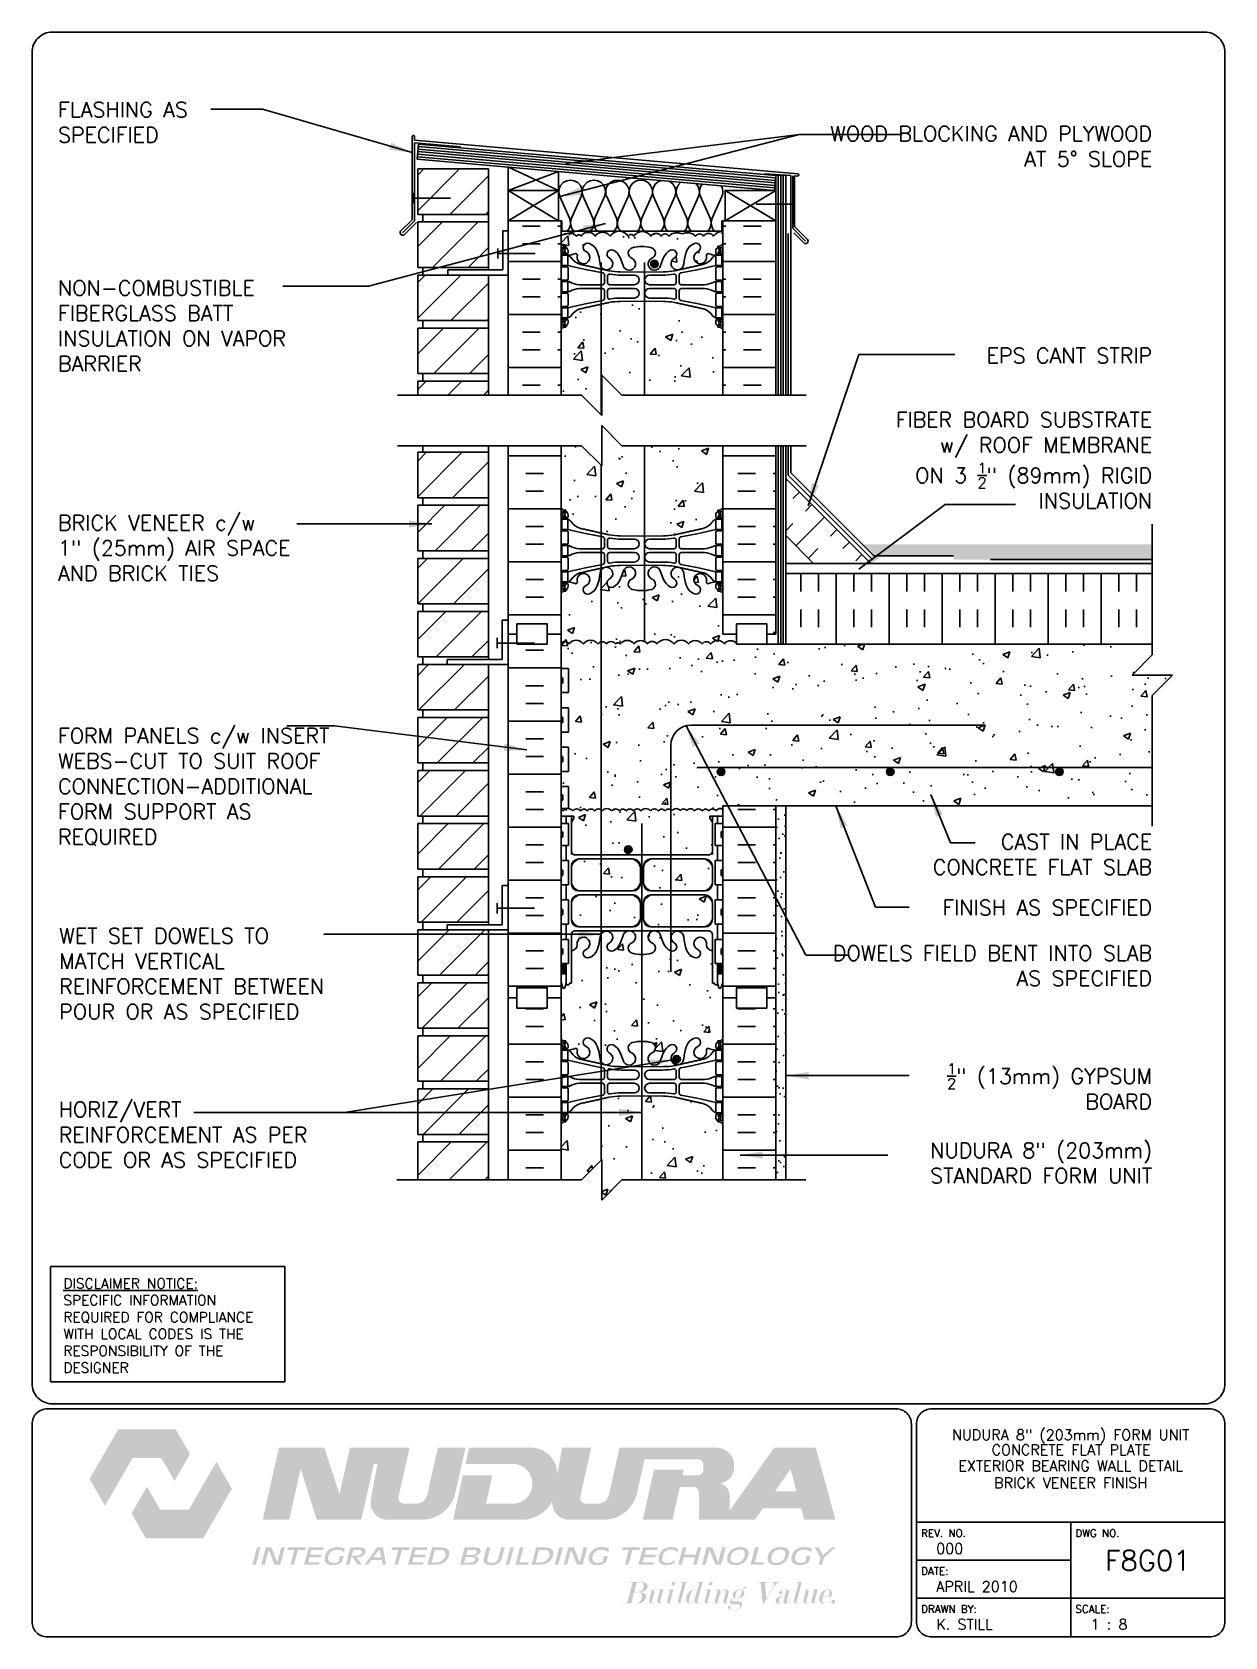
# Paper-space layout 'F8G01' of a CAD drawing. Header units: inches. Extents: x 0.42 to 7.8, y 0.49 to 10.41.
# The model-space entities are those that its viewports show. They can reach past a viewport. Long polylines and large blocks are cut down to what shows.
import ezdxf
from ezdxf.enums import TextEntityAlignment as Align

# ---------------------------------------------------------------- set-up
doc = ezdxf.new("R2010")
doc.units = ezdxf.units.IN
doc.header["$LTSCALE"] = 0.5
doc.header["$MEASUREMENT"] = 0
doc.linetypes.add('DASHED2', pattern=[0.375, 0.25, -0.125])
for name, color, linetype in [('HATCH', 12, 'Continuous'), ('line25', 2, 'Continuous'), ('LINE3', 3, 'Continuous'), ('LINE50', 5, 'Continuous'), ('LINE9', 9, 'Continuous'), ('LOGO', 7, 'Continuous'), ('TBK_LINE65', 3, 'Continuous'), ('TBK_TEXT', 4, 'Continuous'), ('TEXT', 4, 'Continuous'), ('Web_Edge', 9, 'Continuous')]:
    doc.layers.add(name, color=color, linetype=linetype)
doc.styles.add('DIM', font='romans.shx', dxfattribs={"width": 0.7})
doc.styles.add('ROMANS', font='romans.shx', dxfattribs={"height": 0.75})
doc.dimstyles.new('ext_12', dxfattribs={"dimscale": 12, "dimtxt": 0.09375, "dimasz": 0.09375, "dimexe": 0.09375, "dimexo": 0.0625, "dimgap": 0.0625, "dimtad": 1, "dimdec": 1, "dimzin": 3, "dimdsep": 46, "dimlunit": 4, "dimtxsty": 'DIM', "dimcen": 0.09, "dimdle": 0.09375, "dimclrt": 4, "dimadec": 0, "dimazin": 0, "dimtfac": 1, "dimtdec": 1, "dimtmove": 2, "dimatfit": 3, "dimfxl": 1, "dimfrac": 2, "dimtolj": 1, "dimtzin": 0, "dimarcsym": 0})

psp = doc.layouts.new('F8G01')

# ---------------------------------------------------------------- texts
at = {"layer": 'TBK_TEXT', "color": 7, "style": 'ROMANS'}
for s, p in [('REV. NO.', (5.9215, 1.107)), ('DWG NO.', (6.876, 1.107)), ('DATE:', (5.9215, 0.8726)), ('DRAWN BY:', (5.9215, 0.6382)), ('SCALE:', (6.876, 0.6382))]:
    psp.add_text(s, height=0.04688, dxfattribs=at).set_placement(p)
at = {"layer": 'TEXT', "insert": (0.6134, 2.7065), "char_height": 0.0625, "width": 1.41371, "attachment_point": 1, "style": 'ROMANS'}
psp.add_mtext('{\\Fromans.shx|c1;\\LDISCLAIMER NOTICE:\\l\\PSPECIFIC INFORMATION REQUIRED FOR COMPLIANCE WITH LOCAL CODES IS THE RESPONSIBILITY OF THE DESIGNER}', dxfattribs=at)

msp = doc.modelspace()

# ---------------------------------------------------------------- texts
at = {"layer": 'TEXT', "char_height": 0.75, "style": 'ROMANS'}
for s, insert, width, attachment_point in [('FLASHING AS \\PSPECIFIED', (99.346, 156.629), 8.7776, 1), ('\\A1;WOOD BLOCKING AND PLYWOOD \\PAT 5%%D SLOPE', (153.512, 155.438), 17.3954, 3), ('NON-COMBUSTIBLE\\PFIBERGLASS BATT INSULATION ON VAPOR BARRIER', (99.346, 147.806), 12.44051, 1), ('\\A1;EPS CANT STRIP', (153.512, 144.46), 9.59335, 3), ('\\A1;FIBER BOARD SUBSTRATE\\Pw/ ROOF MEMBRANE \\PON 3 {\\H0.7x;\\S1/2;}" (89mm) RIGID \\PINSULATION', (153.512, 141.284), 26.1134, 3), ('BRICK VENEER c/w \\P1" (25mm) AIR SPACE AND BRICK TIES', (99.346, 134.561), 14.56426, 4), ('FORM PANELS c/w INSERT WEBS-CUT TO SUIT ROOF CONNECTION-ADDITIONAL\\PFORM SUPPORT AS \\PREQUIRED', (99.346, 122.738), 14.56613, 4), ('CAST IN PLACE CONCRETE FLAT SLAB', (153.512, 120.4), 12.93494, 3), ('FINISH AS SPECIFIED', (153.512, 117.149), 15.67841, 3), ('WET SET DOWELS TO MATCH VERTICAL REINFORCEMENT BETWEEN POUR OR AS SPECIFIED', (99.404, 113.498), 15.31511, 4), ('DOWELS FIELD BENT INTO SLAB AS SPECIFIED', (153.512, 114.895), 17.21743, 3), ('\\A1;{\\H0.7x;\\S1/2;}" (13mm) GYPSUM \\PBOARD', (153.512, 109.058), 17.21743, 3), ('HORIZ/VERT REINFORCEMENT AS PER CODE OR AS SPECIFIED', (99.38, 107.156), 14.36832, 1), ('NUDURA 8" (203mm) STANDARD FORM UNIT', (153.512, 105.131), 17.21743, 3)]:
    msp.add_mtext(s, dxfattribs=dict(at, insert=insert, width=width, attachment_point=attachment_point))

# ---------------------------------------------------------------- blocks, each defined once
blk = doc.blocks.new('TITLEBLOCK-Tag')
at = {"style": 'ROMANS'}
for tag, height, p in [('TITLE_LINE_1', 0.065, (0.927, -0.1328)), ('TITLE_LINE_2', 0.065, (0.9294, -0.2258)), ('CENTRE-LINE-3', 0.065, (0.927, -0.3246)), ('TITLE_LINE_4', 0.065, (0.927, -0.4299)), ('TITLE_LINE_5', 0.065, (0.927, -0.526)), ('DWG', 0.125, (1.4043, -0.9102))]:
    blk.add_attdef(tag, text='', height=height, dxfattribs=at).set_placement(p, align=Align.MIDDLE_CENTER)
for tag, p in [('LATEST_REVISION', (0.0954, -0.8366)), ('REVISION_DATE', (0.0954, -1.071)), ('DRAWN_BY', (0.0954, -1.3053)), ('SCALE', (1.0499, -1.3053))]:
    blk.add_attdef(tag, text='', height=0.065, dxfattribs=at).set_placement(p, align=Align.MIDDLE_LEFT)

# ---------------------------------------------------------------- hatches: boundary and pattern name
at = {"layer": 'HATCH'}
h = msp.add_hatch(dxfattribs=at)
h.set_pattern_fill('ANSI31', color=256, scale=10, style=0)
h.set_pattern_definition([(45, (118.6013, 106.7309), (-0.883883, 0.883883), [])])
h.paths.add_polyline_path([(120.649, 107.801), (117.15, 107.801), (117.15, 105.551), (120.649, 105.551)])
h.paths.add_polyline_path([(120.649, 105.176), (117.15, 105.176), (117.15, 103.303), (120.649, 103.303)])
h.paths.add_polyline_path([(120.649, 139.301), (117.15, 139.301), (117.15, 137.051), (120.649, 137.051)])
h.paths.add_polyline_path([(120.649, 136.676), (117.15, 136.676), (117.15, 134.426), (120.649, 134.426)])
h.paths.add_polyline_path([(120.649, 134.051), (117.15, 134.051), (117.15, 131.801), (120.649, 131.801)])
h.paths.add_polyline_path([(120.649, 131.426), (117.15, 131.426), (117.15, 129.176), (120.649, 129.176)])
h.paths.add_polyline_path([(120.649, 128.801), (117.15, 128.801), (117.15, 126.551), (120.649, 126.551)])
h.paths.add_polyline_path([(120.649, 126.176), (117.15, 126.176), (117.15, 123.926), (120.649, 123.926)])
h.paths.add_polyline_path([(120.649, 123.551), (117.15, 123.551), (117.15, 121.301), (120.649, 121.301)])
h.paths.add_polyline_path([(120.649, 120.926), (117.15, 120.926), (117.15, 118.676), (120.649, 118.676)])
h.paths.add_polyline_path([(120.649, 118.301), (117.15, 118.301), (117.15, 116.051), (120.649, 116.051)])
h.paths.add_polyline_path([(120.649, 115.676), (117.15, 115.676), (117.15, 113.426), (120.649, 113.426)])
h.paths.add_polyline_path([(120.649, 113.051), (117.15, 113.051), (117.15, 110.801), (120.649, 110.801)])
h.paths.add_polyline_path([(120.649, 110.426), (117.15, 110.426), (117.15, 108.176), (120.649, 108.176)])
h.paths.add_polyline_path([(120.649, 142.818), (117.149, 142.818), (117.149, 142.122), (120.649, 142.122)])
h.paths.add_polyline_path([(120.649, 145.443), (117.149, 145.443), (117.149, 143.193), (120.649, 143.193)])
h.paths.add_polyline_path([(120.649, 148.068), (117.149, 148.068), (117.149, 145.818), (120.649, 145.818)])
h.paths.add_polyline_path([(120.649, 150.693), (117.149, 150.693), (117.149, 148.443), (120.649, 148.443)])
h.paths.add_polyline_path([(120.649, 153.318), (117.149, 153.318), (117.149, 151.068), (120.649, 151.068)])
h = msp.add_hatch(dxfattribs=at)
h.set_pattern_fill('INSUL', color=256, scale=7, style=0)
h.set_pattern_definition([(0, (-2801.9145, -263.3835), (0, 2.625), []), (0, (-2801.9145, -262.5085), (0, 2.625), [0.875, -0.875]), (0, (-2801.9145, -261.6335), (0, 2.625), [0.875, -0.875])])
h.paths.add_polyline_path([(124.247, 150.754), (121.622, 150.754), (121.622, 142.129), (124.247, 142.129)])
h = msp.add_hatch(dxfattribs=at)
h.set_pattern_fill('AR-CONC', color=256, scale=0.5)
h.paths.add_polyline_path([(127.57, 150, 0.520567), (126.675, 150, 0.520567), (125.935, 150, 0.520567), (125.242, 150, 0.520567), (125.022, 150, 0.321585), (124.247, 150.025), (124.247, 149.592, 0.088416), (124.393, 149.494), (124.483, 149.494), (124.483, 149.453, -0.249069), (124.593, 149.245), (124.593, 149.178, -0.414214), (124.531, 149.115), (124.483, 149.115), (124.483, 149.045), (124.588, 149.045, 0.087457), (124.925, 149.124, -0.638777), (125.05, 149.001, 2.087231), (125.484, 149.226, -1), (125.647, 149.634, -0.21345), (126.04, 149.245, -0.068226), (126.175, 148.617, 1.753171), (126.626, 148.914, -0.940793), (126.83, 149.297, -0.173075), (127.176, 148.93), (127.318, 148.543, 1.612474), (127.75, 148.903, -0.734872), (127.773, 149.414, -0.068475), (128.247, 149.476, -0.068475), (128.721, 149.414, -0.734872), (128.744, 148.903, 1.612474), (129.176, 148.543), (129.318, 148.93, -0.173075), (129.664, 149.297, -0.940793), (129.868, 148.914, 1.753171), (130.319, 148.617, -0.068226), (130.455, 149.245, -0.21345), (130.847, 149.634, -1), (131.01, 149.226, 2.087231), (131.444, 149.001, -0.638777), (131.569, 149.124, 0.087457), (131.906, 149.045), (132.011, 149.045), (132.011, 149.115), (131.964, 149.115, -0.414214), (131.901, 149.178), (131.901, 149.245, -0.249069), (132.011, 149.453), (132.011, 149.494), (132.101, 149.494, 0.088416), (132.247, 149.592), (132.247, 150.219, 0.259173), (131.796, 150, 0.520567), (131.296, 150, 0.520567), (130.909, 150, 0.336749), (130.247, 150.105, 0.336749), (129.585, 150, 0.520567), (129.198, 150, 0.520567), (128.698, 150, 0.520567), (127.852, 150, 0.520567)])
h = msp.add_hatch(dxfattribs=at)
h.set_pattern_fill('INSUL', color=256, scale=7, style=0)
h.set_pattern_definition([(180, (3058.4086, -263.3835), (0, 2.625), []), (180, (3058.4086, -262.5085), (0, 2.625), [0.875, -0.875]), (180, (3058.4086, -261.6335), (0, 2.625), [0.875, -0.875])])
h.paths.add_polyline_path([(134.872, 150.754), (132.247, 150.754), (132.247, 142.129), (134.872, 142.129)])
h = msp.add_hatch(dxfattribs=at)
h.set_pattern_fill('AR-CONC', color=256, scale=0.5)
edge = h.paths.add_edge_path()
edge.add_arc((131.901, 145.038), 0.5, 46.21089, 66.42182)
edge.add_line((132.101, 145.497), (132.011, 145.497))
edge.add_line((132.011, 145.497), (132.011, 145.538))
edge.add_arc((132.151, 145.745), 0.25, 180, 235.9442, ccw=False)
edge.add_line((131.901, 145.745), (131.901, 145.813))
edge.add_arc((131.964, 145.813), 0.0625, 90, 180, ccw=False)
edge.add_line((131.964, 145.875), (132.011, 145.875))
edge.add_line((132.011, 145.875), (132.011, 145.945))
edge.add_line((132.011, 145.945), (131.906, 145.945))
edge.add_arc((132.028, 146.288), 0.364, 214.97751, 250.33874, ccw=False)
edge.add_arc((131.105, 145.677), 0.743, 32.79192, 73.81071)
edge.add_spline(control_points=[(131.313, 146.391), (129.875, 146.711)], knot_values=[0, 0, 1, 1], degree=1, periodic=0)
edge.add_arc((129.319, 143.78), 2.984, 79.25462, 90.09947)
edge.add_line((129.314, 146.764), (128.247, 146.779))
edge.add_line((128.247, 146.779), (127.18, 146.764))
edge.add_arc((127.175, 143.78), 2.984, 89.90053, 100.74538)
edge.add_spline(control_points=[(126.619, 146.711), (125.181, 146.391)], knot_values=[0, 0, 1, 1], degree=1, periodic=0)
edge.add_arc((125.389, 145.677), 0.743, 106.18929, 147.20808)
edge.add_arc((124.466, 146.288), 0.364, 289.66126, 325.02249, ccw=False)
edge.add_line((124.588, 145.945), (124.483, 145.945))
edge.add_line((124.483, 145.945), (124.483, 145.875))
edge.add_line((124.483, 145.875), (124.531, 145.875))
edge.add_arc((124.531, 145.813), 0.0625, 0, 90, ccw=False)
edge.add_line((124.593, 145.813), (124.593, 145.745))
edge.add_arc((124.343, 145.745), 0.25, 304.0558, 360, ccw=False)
edge.add_line((124.483, 145.538), (124.483, 145.497))
edge.add_line((124.483, 145.497), (124.393, 145.497))
edge.add_arc((124.593, 145.038), 0.5, 113.57818, 133.78911)
edge.add_line((124.247, 145.399), (124.247, 142.122))
edge.add_line((124.247, 142.122), (125.261, 142.122))
edge.add_line((125.261, 142.122), (126.261, 141.122))
edge.add_line((126.261, 141.122), (126.261, 143.122))
edge.add_line((126.261, 143.122), (127.261, 142.122))
edge.add_line((127.261, 142.122), (132.247, 142.122))
edge.add_line((132.247, 142.122), (132.247, 145.399))
h = msp.add_hatch(dxfattribs=at)
h.set_pattern_fill('AR-CONC', color=256, scale=0.5)
edge = h.paths.add_edge_path()
edge.add_line((132.247, 139.622), (127.261, 139.622))
edge.add_line((127.261, 139.622), (126.261, 140.622))
edge.add_line((126.261, 140.622), (126.261, 138.622))
edge.add_line((126.261, 138.622), (125.261, 139.622))
edge.add_line((125.261, 139.622), (124.247, 139.622))
edge.add_line((124.247, 139.622), (124.247, 136.53))
edge.add_arc((124.593, 136.89), 0.5, 226.21089, 246.42182)
edge.add_line((124.393, 136.432), (124.483, 136.432))
edge.add_line((124.483, 136.432), (124.483, 136.39))
edge.add_arc((124.343, 136.183), 0.25, 0, 55.9442, ccw=False)
edge.add_line((124.593, 136.183), (124.593, 136.116))
edge.add_arc((124.531, 136.116), 0.0625, -90, 0, ccw=False)
edge.add_line((124.531, 136.053), (124.483, 136.053))
edge.add_line((124.483, 136.053), (124.483, 135.983))
edge.add_line((124.483, 135.983), (124.588, 135.983))
edge.add_arc((124.466, 135.641), 0.364, 34.97751, 70.33874, ccw=False)
edge.add_arc((125.389, 136.252), 0.743, 212.79192, 253.81071)
edge.add_spline(control_points=[(125.181, 135.538), (126.619, 135.218)], knot_values=[0, 0, 1, 1], degree=1, periodic=0)
edge.add_arc((127.175, 138.149), 2.984, 259.25462, 270.09947)
edge.add_line((127.18, 135.165), (128.247, 135.149))
edge.add_line((128.247, 135.149), (129.314, 135.165))
edge.add_arc((129.319, 138.149), 2.984, 269.90053, 280.74538)
edge.add_spline(control_points=[(129.875, 135.218), (131.313, 135.538)], knot_values=[0, 0, 1, 1], degree=1, periodic=0)
edge.add_arc((131.105, 136.252), 0.743, 286.18929, 327.20808)
edge.add_arc((132.028, 135.641), 0.364, 109.66126, 145.02249, ccw=False)
edge.add_line((131.906, 135.983), (132.011, 135.983))
edge.add_line((132.011, 135.983), (132.011, 136.053))
edge.add_line((132.011, 136.053), (131.964, 136.053))
edge.add_arc((131.964, 136.116), 0.0625, 180, 270, ccw=False)
edge.add_line((131.901, 136.116), (131.901, 136.183))
edge.add_arc((132.151, 136.183), 0.25, 124.0558, 180, ccw=False)
edge.add_line((132.011, 136.39), (132.011, 136.432))
edge.add_line((132.011, 136.432), (132.101, 136.432))
edge.add_arc((131.901, 136.89), 0.5, 293.57818, 313.78911)
edge.add_line((132.247, 136.53), (132.247, 139.622))
h.paths.add_polyline_path([(132.247, 132.337, 0.088416), (132.101, 132.435), (132.011, 132.435), (132.011, 132.476, -0.249069), (131.901, 132.683), (131.901, 132.751, -0.414214), (131.964, 132.813), (132.011, 132.813), (132.011, 132.883), (131.906, 132.883, 0.085348), (131.577, 132.808, -0.669601), (131.444, 132.928, 2.087231), (131.01, 132.703, -1), (130.847, 132.295, -0.21345), (130.455, 132.684, -0.069923), (130.318, 133.328, 1.702394), (129.868, 133.015, -0.940793), (129.664, 132.632, -0.173075), (129.318, 132.999), (129.176, 133.385, 1.612474), (128.744, 133.026, -0.734872), (128.721, 132.515, -0.068475), (128.247, 132.453, -0.068475), (127.773, 132.515, -0.734872), (127.75, 133.026, 1.612474), (127.318, 133.385), (127.176, 132.999, -0.173075), (126.83, 132.632, -0.940793), (126.626, 133.015, 1.702394), (126.176, 133.328, -0.069923), (126.04, 132.684, -0.21345), (125.647, 132.295, -1), (125.484, 132.703, 2.087231), (125.05, 132.928, -0.669601), (124.918, 132.808, 0.085348), (124.588, 132.883), (124.483, 132.883), (124.483, 132.813), (124.531, 132.813, -0.414214), (124.593, 132.751), (124.593, 132.683, -0.249069), (124.483, 132.476), (124.483, 132.435), (124.393, 132.435, 0.088416), (124.247, 132.337), (124.247, 130.303), (124.247, 129.815, -0.594384), (124.637, 129.815, -0.520567), (125.346, 129.815, -0.520567), (126.067, 129.815, -0.520567), (126.491, 129.815, -0.520567), (126.938, 129.815, -0.520567), (127.181, 129.815, -0.520567), (127.858, 129.815, -0.520567), (128.517, 129.815, -0.520567), (128.995, 129.815, -0.520567), (129.836, 129.815, -0.520567), (130.558, 129.815, -0.520567), (131.225, 129.815, -0.520567), (131.657, 129.815, -0.520567), (132.334, 129.815, -0.51094), (132.935, 129.824), (132.935, 130.303), (132.247, 130.303)])
h.paths.add_polyline_path([(153.512, 129.271), (153.512, 129.803), (134.185, 129.803), (132.935, 129.803), (132.935, 129.824, 0.51094), (132.334, 129.815, 0.520567), (131.657, 129.815, 0.520567), (131.225, 129.815, 0.520567), (130.558, 129.815, 0.520567), (129.836, 129.815, 0.520567), (128.995, 129.815, 0.520567), (128.517, 129.815, 0.520567), (127.858, 129.815, 0.520567), (127.181, 129.815, 0.520567), (126.938, 129.815, 0.520567), (126.491, 129.815, 0.520567), (126.067, 129.815, 0.520567), (125.346, 129.815, 0.520567), (124.637, 129.815, 0.594384), (124.247, 129.815), (124.247, 128.608), (124.612, 128.608), (124.612, 127.408), (124.247, 127.408), (124.247, 126.658), (124.612, 126.658), (124.612, 125.458), (124.247, 125.458), (124.247, 124.708), (124.612, 124.708), (124.612, 123.508), (124.247, 123.508), (124.247, 122.758), (124.612, 122.758), (124.612, 121.673, -0.223532), (124.822, 121.553, -0.520567), (125.215, 121.553, -0.520567), (125.547, 121.553, -0.520567), (125.909, 121.553, -0.520567), (126.281, 121.553, -0.520567), (126.747, 121.553, -0.520567), (127.14, 121.553, -0.520567), (127.471, 121.553, -0.520567), (127.834, 121.553, -0.520567), (128.206, 121.553, -0.520567), (128.672, 121.553, -0.520567), (129.065, 121.553, -0.520567), (129.396, 121.553, -0.493322), (129.747, 121.568, -0.520567), (130.14, 121.568, -0.520567), (130.471, 121.568, -0.546814), (130.843, 121.553, -0.520567), (131.237, 121.553, -0.520567), (131.568, 121.553, -0.493322), (131.918, 121.568, -0.405724), (132.247, 121.631), (132.247, 121.803), (153.512, 121.803), (153.512, 127.271), (154.512, 128.271), (152.512, 128.271)])
h.paths.add_polyline_path([(131.737, 120.99), (131.617, 121.19), (131.617, 121.303), (132.247, 121.303), (132.247, 121.631, 0.405724), (131.918, 121.568, 0.493322), (131.568, 121.553, 0.520567), (131.237, 121.553, 0.520567), (130.843, 121.553, 0.546814), (130.471, 121.568, 0.520567), (130.14, 121.568, 0.520567), (129.747, 121.568, 0.493322), (129.396, 121.553, 0.520567), (129.065, 121.553, 0.520567), (128.672, 121.553, 0.520567), (128.206, 121.553, 0.520567), (127.834, 121.553, 0.520567), (127.471, 121.553, 0.520567), (127.14, 121.553, 0.520567), (126.747, 121.553, 0.520567), (126.281, 121.553, 0.520567), (125.909, 121.553, 0.520567), (125.547, 121.553, 0.520567), (125.215, 121.553, 0.520567), (124.822, 121.553, 0.520567), (124.356, 121.553, 0.154863), (124.247, 121.636), (124.247, 121.303), (124.877, 121.303), (124.877, 121.19), (124.757, 120.99), (124.757, 119.522, 0.268156), (124.918, 119.374), (131.576, 119.374, 0.268138), (131.737, 119.522)])
h.paths.add_polyline_path([(131.887, 112.952, -0.414214), (131.837, 113.002), (131.837, 113.032), (131.737, 113.032), (131.737, 114.633, -0.380392), (131.444, 114.928, 2.087231), (131.01, 114.703, -1), (130.847, 114.295, -0.21345), (130.455, 114.684, -0.069923), (130.318, 115.328, 1.702394), (129.868, 115.015, -0.940793), (129.664, 114.632, -0.173075), (129.318, 114.999), (129.176, 115.385, 1.612474), (128.744, 115.026, -0.734872), (128.721, 114.515, -0.068475), (128.247, 114.453, -0.068475), (127.773, 114.515, -0.734872), (127.75, 115.026, 1.612474), (127.318, 115.385), (127.176, 114.999, -0.173075), (126.83, 114.632, -0.940793), (126.626, 115.015, 1.702394), (126.176, 115.328, -0.069923), (126.04, 114.684, -0.21345), (125.647, 114.295, -1), (125.484, 114.703, 2.087231), (125.05, 114.928, -0.380397), (124.757, 114.633), (124.757, 113.032), (124.657, 113.032), (124.657, 113.002, -0.414214), (124.607, 112.952), (124.481, 112.952), (124.432, 112.802, -0.6), (124.332, 112.802), (124.247, 113.062), (124.247, 112.303), (124.247, 110.268, 0.088416), (124.393, 110.171), (124.483, 110.171), (124.483, 110.129, -0.249069), (124.593, 109.922), (124.593, 109.855, -0.414214), (124.531, 109.792), (124.483, 109.792), (124.483, 109.722), (124.588, 109.722, 0.085348), (124.918, 109.798, -0.669601), (125.05, 109.677, 2.087231), (125.484, 109.902, -1), (125.647, 110.311, -0.21345), (126.04, 109.922, -0.069923), (126.176, 109.278, 1.702394), (126.626, 109.59, -0.940793), (126.83, 109.974, -0.173075), (127.176, 109.607), (127.318, 109.22, 1.612474), (127.75, 109.58, -0.734872), (127.773, 110.091, -0.068475), (128.247, 110.153, -0.068475), (128.721, 110.091, -0.734872), (128.744, 109.58, 1.612474), (129.176, 109.22), (129.318, 109.607, -0.173075), (129.664, 109.974, -0.940793), (129.868, 109.59, 1.702394), (130.318, 109.278, -0.069923), (130.455, 109.922, -0.21345), (130.847, 110.311, -1), (131.01, 109.902, 2.087231), (131.444, 109.677, -0.669601), (131.577, 109.798, 0.085348), (131.906, 109.722), (132.011, 109.722), (132.011, 109.792), (131.964, 109.792, -0.414214), (131.901, 109.855), (131.901, 109.922, -0.249069), (132.011, 110.129), (132.011, 110.171), (132.101, 110.171, 0.088416), (132.247, 110.268), (132.247, 112.303), (132.247, 113.062), (132.162, 112.802, -0.6), (132.062, 112.802), (132.013, 112.952)])
edge = h.paths.add_edge_path()
edge.add_arc((131.901, 105.715), 0.5, 46.21089, 66.42182)
edge.add_line((132.101, 106.173), (132.011, 106.173))
edge.add_line((132.011, 106.173), (132.011, 106.215))
edge.add_arc((132.151, 106.422), 0.25, 180, 235.9442, ccw=False)
edge.add_line((131.901, 106.422), (131.901, 106.49))
edge.add_arc((131.964, 106.49), 0.0625, 90, 180, ccw=False)
edge.add_line((131.964, 106.552), (132.011, 106.552))
edge.add_line((132.011, 106.552), (132.011, 106.622))
edge.add_line((132.011, 106.622), (131.906, 106.622))
edge.add_arc((132.028, 106.965), 0.364, 214.97751, 250.33874, ccw=False)
edge.add_arc((131.105, 106.354), 0.743, 32.79192, 73.81071)
edge.add_spline(control_points=[(131.313, 107.068), (129.875, 107.388)], knot_values=[0, 0, 1, 1], degree=1, periodic=0)
edge.add_arc((129.319, 104.456), 2.984, 79.25462, 90.09947)
edge.add_line((129.314, 107.44), (128.247, 107.456))
edge.add_line((128.247, 107.456), (127.18, 107.44))
edge.add_arc((127.175, 104.456), 2.984, 89.90053, 100.74538)
edge.add_spline(control_points=[(126.619, 107.388), (125.181, 107.068)], knot_values=[0, 0, 1, 1], degree=1, periodic=0)
edge.add_arc((125.389, 106.354), 0.743, 106.18929, 147.20808)
edge.add_arc((124.466, 106.965), 0.364, 289.66126, 325.02249, ccw=False)
edge.add_line((124.588, 106.622), (124.483, 106.622))
edge.add_line((124.483, 106.622), (124.483, 106.552))
edge.add_line((124.483, 106.552), (124.531, 106.552))
edge.add_arc((124.531, 106.49), 0.0625, 0, 90, ccw=False)
edge.add_line((124.593, 106.49), (124.593, 106.422))
edge.add_arc((124.343, 106.422), 0.25, 304.0558, 360, ccw=False)
edge.add_line((124.483, 106.215), (124.483, 106.173))
edge.add_line((124.483, 106.173), (124.393, 106.173))
edge.add_arc((124.593, 105.715), 0.5, 113.57818, 133.78911)
edge.add_line((124.247, 106.076), (124.247, 103.303))
edge.add_line((124.247, 103.303), (125.261, 103.303))
edge.add_line((125.261, 103.303), (126.261, 104.303))
edge.add_line((126.261, 104.303), (126.261, 103.303))
edge.add_line((126.261, 103.303), (126.261, 102.303))
edge.add_line((126.261, 102.303), (127.261, 103.303))
edge.add_line((127.261, 103.303), (132.247, 103.303))
edge.add_line((132.247, 103.303), (132.247, 106.076))
h.paths.add_polyline_path([(128.171, 117.03, 0.225652), (127.796, 117.405), (125.132, 117.405, 0.225652), (124.757, 117.03), (124.757, 116.189, 0.225652), (125.132, 115.814), (127.796, 115.814, 0.225652), (128.171, 116.189)])
h.paths.add_polyline_path([(128.171, 118.811, 0.225652), (127.796, 119.186), (125.132, 119.186, 0.225652), (124.757, 118.811), (124.757, 117.97, 0.225652), (125.132, 117.595), (127.796, 117.595, 0.225652), (128.171, 117.97)])
h.paths.add_polyline_path([(131.737, 118.811, 0.225652), (131.362, 119.186), (128.698, 119.186, 0.225652), (128.323, 118.811), (128.323, 117.97, 0.225652), (128.698, 117.595), (131.362, 117.595, 0.225652), (131.737, 117.97)])
h.paths.add_polyline_path([(131.737, 117.03, 0.225652), (131.362, 117.405), (128.698, 117.405, 0.225652), (128.323, 117.03), (128.323, 116.189, 0.225652), (128.698, 115.814), (131.362, 115.814, 0.225652), (131.737, 116.189)])
h = msp.add_hatch(dxfattribs=at)
h.set_pattern_fill('INSUL', color=256, scale=7, style=0)
h.paths.add_polyline_path([(134.872, 139.622), (132.247, 139.622), (132.247, 130.303), (132.935, 130.303), (132.935, 130.803), (134.435, 130.803), (134.435, 130.303), (134.872, 130.303)])
h.paths.add_polyline_path([(124.247, 139.622), (121.622, 139.622), (121.622, 130.303), (122.06, 130.303), (122.06, 130.803), (123.56, 130.803), (123.56, 130.303), (124.247, 130.303)])
h = msp.add_hatch(dxfattribs=at)
h.set_pattern_fill('INSUL', color=256, scale=7, angle=45, style=0)
h.set_pattern_definition([(45, (28.069, -25.0983), (-1.856155, 1.856155), []), (45, (27.4502, -24.4796), (-1.856155, 1.856155), [0.875, -0.875]), (45, (26.8315, -23.861), (-1.856155, 1.856155), [0.875, -0.875])])
h.paths.add_polyline_path([(136.62, 133.928), (139.449, 133.928), (135.372, 138.005), (135.372, 135.176)])
h = msp.add_hatch(dxfattribs=at)
h.set_pattern_fill('GRAVEL', color=256, style=0)
h.set_pattern_definition([(228.0128, (2.72, -9.73168), (-7.999998232, -9.000001342), [0.134536, -13.319088]), (184.9697, (2.63, -9.83168), (12.0000010515, 0.999991307), [0.230868, -22.855925]), (132.5104, (2.4, -9.85168), (9.999990718, -11.000008674), [0.162788, -16.116032]), (267.2737, (2.01, -10.10168), (0.999996018, 20.000000295), [0.210238, -20.813558]), (292.8337, (2, -10.31168), (-5.000009905, 11.999996412), [0.206155, -20.409373]), (357.2737, (2.08, -10.50168), (-20.000000295, 0.999996018), [0.210238, -20.813558]), (37.6942, (2.29, -10.51168), (-13.0000073456, -9.999990405), [0.278029, -27.524849]), (72.2553, (2.51, -10.34168), (7.000010763, 21.999996231), [0.262488, -25.986321]), (121.4296, (2.59, -10.09168), (-8.000008234, 12.999995036), [0.21095, -20.884073]), (175.2364, (2.48, -9.91168), (11.000000946, -0.999991533), [0.240832, -11.800763]), (222.3974, (2.24, -9.89168), (-12.000007351, -10.999992082), [0.311448, -30.833375]), (138.8141, (3, -10.11168), (-7.000002947, 5.999997313), [0.106301, -10.523844]), (171.4692, (2.92, -10.04168), (12.999998285, -2.00000791), [0.202237, -20.021511]), (225, (2.72, -10.0117), (-1e-16, -1.0000003), [0.141421, -1.272792]), (203.1986, (2.65, -9.89168), (4.99999973, 2.000001325), [0.076158, -7.539615]), (291.8014, (2.58, -9.92168), (-0.99999991, 3.00000027), [0.107703, -5.277462]), (30.9638, (2.62, -10.02168), (2.99999802, 2.00000248), [0.174929, -5.656023]), (161.5651, (2.77, -9.93168), (2.00000043, -0.9999984), [0.126491, -3.035787]), (16.3895, (2, -9.92168), (10.000002198, 2.99999271), [0.1772, -17.542845]), (70.3462, (2.17, -9.87168), (-3.999995247, -11.000002136), [0.148661, -14.717408]), (293.1986, (2.77, -9.73168), (-2.000001325, 4.99999973), [0.152315, -7.463458]), (343.6105, (2.83, -9.87168), (-10.000002198, 2.99999271), [0.1772, -17.542845]), (339.444, (2, -10.54168), (-5.000001845, 1.999995996), [0.17088, -8.373124]), (294.7751, (2.16, -10.60168), (-4.99999219, 11.000003422), [0.143178, -14.174643]), (66.8014, (2.78, -10.73168), (2.000001325, 4.99999973), [0.152315, -7.463458]), (17.354, (2.84, -10.59168), (-13.000002019, -3.999994502), [0.167631, -16.595424]), (69.444, (2.29, -10.73168), (-1.999995996, -5.000001845), [0.08544, -8.458564]), (101.3099, (2.72, -10.73168), (-0.99999763, 4.00000075), [0.05099, -5.048029]), (165.9638, (2.71, -10.68168), (3.00000055, -0.99999806), [0.206155, -3.91695]), (186.009, (2.51, -10.63168), (9.999999751, 0.999999317), [0.19105, -18.913923]), (303.6901, (2.62, -10.11168), (-1.00000133, 1.99999956), [0.144222, -3.461329]), (353.1572, (2.7, -10.23168), (16.9999993655, -2.000007998), [0.251794, -24.927563]), (60.9454, (2.95, -10.26168), (-4.000000027, -7.000000385), [0.102956, -10.192674]), (90, (3, -10.1717), (-1, 1), [0.06, -0.94]), (120.2564, (2.49, -10.60168), (3.999994887, -7.000002456), [0.138924, -13.75352]), (48.0128, (2.42, -10.48168), (7.999998232, 9.000001342), [0.269072, -13.184552]), (0, (2.6, -10.2817), (1, 1), [0.26, -0.74]), (325.3048, (2.86, -10.28168), (-9.999994259, 7.00000861), [0.158114, -15.653274]), (254.0546, (2.99, -10.37168), (-0.99999989, -4.00000013), [0.145602, -7.134508]), (207.646, (2.95, -10.51168), (-18.999995807, -10.000007713), [0.237065, -23.469474]), (175.4261, (2.74, -10.62168), (-13.000000558, 0.999994801), [0.250799, -24.829074])])
h.paths.add_polyline_path([(153.512, 134.74), (139.167, 134.74), (139.729, 134.178), (143.677, 134.178), (143.677, 133.99), (153.512, 133.99)])
h = msp.add_hatch(dxfattribs=at)
h.set_pattern_fill('INSUL', color=256, scale=7, angle=90, style=0)
h.set_pattern_definition([(90, (35.4825, -25.0983), (-2.625, 2e-16), []), (90, (34.6075, -25.0983), (-2.625, 2e-16), [0.875, -0.875]), (90, (33.7325, -25.0983), (-2.625, 2e-16), [0.875, -0.875])])
h.paths.add_polyline_path([(135.372, 133.303), (135.372, 129.803), (153.512, 129.803), (153.512, 133.303)])
h = msp.add_hatch(dxfattribs=at)
h.set_pattern_fill('INSUL', color=256, scale=7, style=0)
h.paths.add_polyline_path([(134.872, 121.803), (132.247, 121.803), (132.247, 112.303), (132.935, 112.303), (132.935, 112.803), (134.435, 112.803), (134.435, 112.303), (134.872, 112.303)])
h.paths.add_polyline_path([(124.247, 130.303), (123.56, 130.303), (123.56, 129.803), (122.06, 129.803), (122.06, 129.862), (121.622, 129.862), (121.622, 112.303), (122.06, 112.303), (122.06, 112.803), (123.56, 112.803), (123.56, 112.303), (124.247, 112.303)])
h = msp.add_hatch(dxfattribs=at)
h.set_pattern_fill('AR-SAND', color=256, scale=0.5, style=0)
h.set_pattern_definition([(37.5, (-96.5193, -8.11735), (-0.0314967, 0.9634119), [0, -0.76, 0, -0.85, 0, -0.8125]), (7.5, (-96.5193, -8.1173), (0.8848884, 1.411073), [0, -0.41, 0, -0.685, 0, -0.2625]), (327.5, (-97.1343, -8.11735), (1.557071, 0.0028295), [0, -0.25, 0, -0.9, 0, -1.175]), (317.5, (-97.1343, -8.1173), (1.503063, 0.438838), [0, -0.125, 0, -0.59, 0, -0.675])])
h.paths.add_polyline_path([(135.372, 121.803), (134.872, 121.803), (134.872, 121.329), (135.372, 121.329)])
h.paths.add_polyline_path([(135.372, 106.303), (134.872, 106.303), (134.872, 121.303), (135.372, 121.303)])
h.paths.add_polyline_path([(134.872, 103.303), (135.372, 103.303), (135.372, 106.215), (134.872, 106.215)])
h = msp.add_hatch(dxfattribs=at)
h.set_pattern_fill('INSUL', color=256, scale=7, style=0)
h.set_pattern_definition([(0, (0, -10.7317), (0, 2.625), []), (0, (0, -9.8567), (0, 2.625), [0.875, -0.875]), (0, (0, -8.9817), (0, 2.625), [0.875, -0.875])])
h.paths.add_polyline_path([(132.247, 103.303), (134.872, 103.303), (134.872, 112.303), (134.435, 112.303), (134.435, 111.803), (132.935, 111.803), (132.935, 112.303), (132.247, 112.303)])
h.paths.add_polyline_path([(121.622, 103.303), (124.247, 103.303), (124.247, 112.303), (123.56, 112.303), (123.56, 111.803), (122.06, 111.803), (122.06, 112.303), (121.622, 112.303)])
at = {"layer": 'LINE3'}
h = msp.add_hatch(color=256, dxfattribs=at)
h.paths.add_polyline_path([(129.055, 148.65, 0.831395), (128.687, 148.65)])
h.paths.add_polyline_path([(129.058, 148.616, 0.045935), (129.055, 148.65), (128.687, 148.65, 0.045935), (128.683, 148.616, 1)])
for points in [[(132.357, 123.49, 1), (131.982, 123.49, 1)], [(140.732, 123.49, 1), (140.357, 123.49, 1)], [(149.107, 123.49, 1), (148.732, 123.49, 1)], [(127.762, 119.64, 1), (127.387, 119.64, 1)], [(130.153, 109.269, 1), (129.778, 109.269, 1)]]:
    msp.add_hatch(color=256, dxfattribs=at).paths.add_polyline_path(points)

# ---------------------------------------------------------------- linework, layer by layer
msp.add_line((153.512, 133.99), (153.512, 134.74))
at = {"layer": 'HATCH'}
for p, q in [((116.872, 150.806), (116.872, 154.918)), ((116.997, 154.918), (116.997, 154.741)), ((135.963, 153.081), (116.997, 154.741)), ((116.997, 150.754), (116.997, 154.615)), ((119.262, 154.417), (116.997, 154.615)), ((134.828, 152.503), (117.148, 154.05)), ((134.839, 152.628), (117.158, 154.174)), ((134.85, 152.752), (117.169, 154.299)), ((134.861, 152.877), (117.18, 154.423)), ((134.817, 152.379), (117.137, 153.925)), ((121.637, 153.406), (124.122, 152.254)), ((124.122, 153.189), (121.622, 152.254)), ((135.622, 152.988), (134.315, 153.079)), ((134.997, 142.122), (134.997, 153.005)), ((135.122, 142.122), (135.122, 153.005)), ((135.247, 142.122), (135.247, 153.005)), ((135.622, 142.122), (135.622, 152.988)), ((135.716, 150.383), (135.716, 152.981)), ((135.953, 152.968), (135.81, 152.977)), ((135.81, 150.466), (135.81, 152.977)), ((124.122, 150.754), (121.622, 152.254)), ((124.122, 152.254), (121.622, 150.754)), ((124.185, 151.95), (124.664, 150.877)), ((125.244, 151.951), (124.765, 150.877)), ((125.344, 151.95), (125.824, 150.877)), ((126.403, 151.951), (125.924, 150.877)), ((126.504, 151.95), (126.983, 150.877)), ((127.563, 151.95), (127.084, 150.877)), ((127.665, 151.95), (128.144, 150.877)), ((128.724, 151.95), (128.245, 150.877)), ((128.826, 151.95), (129.305, 150.877)), ((129.885, 151.95), (129.406, 150.877)), ((129.987, 151.95), (130.466, 150.877)), ((131.047, 151.95), (130.567, 150.877)), ((131.148, 151.95), (131.627, 150.877)), ((132.208, 151.95), (131.728, 150.877)), ((132.372, 150.754), (134.872, 152.254)), ((132.372, 152.254), (134.872, 150.754)), ((116.872, 150.806), (116.303, 150.237)), ((116.997, 150.754), (116.392, 150.149)), ((117.085, 150.666), (116.48, 150.06)), ((135.716, 150.383), (136.352, 149.746)), ((135.765, 150.157), (136.264, 149.658)), ((135.81, 150.466), (136.441, 149.835)), ((134.997, 129.803), (134.997, 139.622)), ((135.122, 129.803), (135.122, 139.622)), ((135.247, 129.803), (135.247, 139.622)), ((135.622, 139.622), (135.622, 138.285)), ((139.729, 134.178), (135.622, 138.285)), ((143.677, 134.178), (139.729, 134.178))]:
    msp.add_line(p, q, dxfattribs=at)
at = {"layer": 'HATCH', "color": 6, "linetype": 'DASHED2', "ltscale": 0.5}
for points in [[(122.935, 150.754), (124.291, 150.754), (124.291, 150.233), (128.247, 150.233)], [(133.56, 150.754), (132.203, 150.754), (132.203, 150.233), (128.247, 150.233)]]:
    msp.add_lwpolyline(points, dxfattribs=at)
at = {"layer": 'HATCH'}
for points in [[(124.247, 150.025, -0.321585), (125.022, 150, -0.520567), (125.242, 150, -0.520567), (125.935, 150, -0.520567), (126.675, 150, -0.520567), (127.57, 150, -0.520567), (127.852, 150, -0.520567), (128.698, 150, -0.520567), (129.198, 150, -0.520567), (129.585, 150, -0.336749), (130.247, 150.105)], [(132.247, 150.219, 0.259173), (131.796, 150, 0.520567), (131.296, 150, 0.520567), (130.909, 150, 0.336749), (130.247, 150.105)], [(132.941, 129.815, 0.520567), (132.334, 129.815, 0.520567), (131.657, 129.815, 0.520567), (131.225, 129.815, 0.520567), (130.558, 129.815, 0.520567), (129.836, 129.815, 0.520567), (128.995, 129.815, 0.520567), (128.517, 129.815, 0.520567), (127.858, 129.815, 0.520567), (127.181, 129.815, 0.520567), (126.938, 129.815, 0.520567), (126.491, 129.815, 0.520567), (126.067, 129.815, 0.520567), (125.346, 129.815, 0.520567), (124.637, 129.815, 0.594384), (124.247, 129.815)], [(124.822, 121.553, 0.520567), (124.356, 121.553, 0.154863), (124.247, 121.636, 0.154863)], [(126.747, 121.553, 0.520567), (126.281, 121.553, 0.520567), (125.909, 121.553, 0.520567), (125.547, 121.553, 0.520567), (125.215, 121.553, 0.520567), (124.822, 121.553, 0.212897), (124.822, 121.553, 0.212897)], [(128.672, 121.553, 0.520567), (128.206, 121.553, 0.520567), (127.834, 121.553, 0.520567), (127.471, 121.553, 0.520567), (127.14, 121.553, 0.520567), (126.747, 121.553, 0.212897), (126.747, 121.553, 0.212897)], [(129.747, 121.568, 0.493322), (129.396, 121.553, 0.520567), (129.065, 121.553, 0.520567), (128.672, 121.553, 0.212897), (128.672, 121.553)], [(130.843, 121.553, 0.546814), (130.471, 121.568, 0.520567), (130.14, 121.568, 0.520567), (129.747, 121.568, 0.212897), (129.747, 121.568)], [(131.918, 121.568, 0.493322), (131.568, 121.553, 0.520567), (131.237, 121.553, 0.520567), (130.843, 121.553, 0.212897), (130.843, 121.553)], [(132.247, 121.631, 0.405724), (131.918, 121.568), (131.918, 121.568)]]:
    msp.add_lwpolyline(points, format="xyb", dxfattribs=at)
for centre, radius, start, end in [((116.935, 154.918), 0.0625, 0, 180), ((124.714, 152.187), 0.58, 335.96637, 204.06937), ((125.874, 152.187), 0.58, 335.96637, 204.06937), ((127.03, 152.187), 0.577, 89.6769, 204.2169), ((127.037, 152.187), 0.577, 335.78337, 90.40226), ((128.191, 152.187), 0.577, 89.59774, 204.21663), ((128.198, 152.187), 0.577, 335.7831, 90.3231), ((129.352, 152.187), 0.577, 105.03513, 204.21663), ((129.359, 152.187), 0.577, 335.7831, 64.7825), ((130.513, 152.187), 0.577, 125.17579, 204.21663), ((130.52, 152.187), 0.577, 335.7831, 44.72689), ((131.674, 152.187), 0.577, 138.93841, 204.21663), ((131.682, 152.187), 0.577, 335.7831, 30.98378), ((135.958, 153.025), 0.0567, 265, 85), ((124.135, 150.641), 0.58, 315.31494, 24.06937), ((125.295, 150.641), 0.58, 155.96637, 224.68506), ((125.294, 150.641), 0.58, 315.31494, 24.06937), ((126.454, 150.641), 0.58, 155.96637, 224.68506), ((126.454, 150.641), 0.58, 315.31494, 24.06937), ((127.613, 150.641), 0.58, 155.93063, 224.68506), ((127.615, 150.641), 0.58, 315.31494, 24.06937), ((128.774, 150.641), 0.58, 155.93063, 224.68506), ((128.776, 150.641), 0.58, 315.31494, 24.06937), ((129.935, 150.641), 0.58, 155.93063, 224.68506), ((129.937, 150.641), 0.58, 315.31494, 24.06937), ((131.097, 150.641), 0.58, 155.93063, 224.68506), ((131.098, 150.641), 0.58, 315.31494, 24.06937), ((132.258, 150.641), 0.58, 155.93063, 224.68506), ((116.407, 150.164), 0.127, 144.7902, 305.2098), ((127.615, 150.641), 0.58, 280.11219, 281.35653), ((131.931, 150.641), 0.58, 297.67982, 302.97697), ((125.295, 150.641), 0.58, 269.9771, 270), ((125.294, 150.641), 0.58, 270, 270.04582), ((127.613, 150.641), 0.58, 270, 273.69649), ((136.352, 149.746), 0.125, 225, 45)]:
    msp.add_arc(centre, radius, start, end, dxfattribs=at)
at = {"layer": 'line25'}
for p, q in [((117.126, 153.801), (117.191, 154.548)), ((134.872, 153.001), (117.191, 154.548)), ((134.806, 152.254), (117.126, 153.801)), ((117.149, 151.068), (117.149, 153.318)), ((117.149, 153.318), (120.649, 153.318)), ((120.649, 153.318), (120.649, 148.318)), ((121.622, 153.407), (121.622, 150.754)), ((124.122, 150.754), (124.122, 153.189)), ((134.806, 152.254), (134.872, 153.001)), ((134.872, 152.254), (134.872, 153.005)), ((135.372, 153.005), (134.872, 153.005)), ((135.372, 142.122), (135.372, 153.005)), ((124.122, 152.254), (121.622, 152.254)), ((117.149, 151.068), (120.649, 151.068)), ((117.399, 150.693), (117.399, 151.068)), ((117.399, 150.693), (117.399, 151.068)), ((117.149, 148.443), (117.149, 150.693)), ((117.149, 150.693), (120.649, 150.693)), ((121.622, 150.754), (124.122, 150.754)), ((124.247, 150.754), (124.122, 150.754)), ((124.247, 150.754), (124.247, 142.122)), ((132.247, 150.754), (132.372, 150.754)), ((132.247, 142.122), (132.247, 150.754)), ((117.149, 148.443), (120.649, 148.443)), ((117.149, 145.818), (117.149, 148.068)), ((117.149, 148.068), (120.649, 148.068)), ((117.399, 148.068), (117.399, 148.443)), ((120.649, 148.068), (120.649, 142.122)), ((117.149, 145.818), (120.649, 145.818)), ((117.149, 143.193), (117.149, 145.443)), ((117.149, 145.443), (120.649, 145.443)), ((117.399, 145.443), (117.399, 145.818)), ((117.149, 143.193), (120.649, 143.193)), ((117.399, 142.818), (117.399, 143.193)), ((117.149, 142.122), (117.149, 142.818)), ((117.149, 142.818), (120.649, 142.818)), ((117.15, 137.051), (117.15, 139.301)), ((117.15, 139.301), (120.65, 139.301)), ((117.4, 139.301), (117.4, 139.622)), ((117.4, 139.301), (117.4, 139.622)), ((120.649, 139.622), (120.649, 129.051)), ((124.247, 130.303), (124.247, 139.622)), ((132.247, 139.622), (132.247, 130.303)), ((135.372, 129.803), (135.372, 139.622)), ((139.574, 133.803), (135.372, 138.005)), ((117.15, 137.051), (120.65, 137.051)), ((117.15, 134.426), (117.15, 136.676)), ((117.15, 136.676), (120.65, 136.676)), ((117.4, 136.676), (117.4, 137.051)), ((117.4, 136.676), (117.4, 137.051)), ((136.745, 133.803), (135.372, 135.176)), ((117.15, 134.426), (120.65, 134.426)), ((117.4, 134.051), (117.4, 134.426)), ((117.4, 134.051), (117.4, 134.426)), ((117.15, 131.801), (117.15, 134.051)), ((117.15, 134.051), (120.65, 134.051)), ((117.15, 131.801), (120.65, 131.801)), ((117.15, 129.176), (117.15, 131.426)), ((117.15, 131.426), (120.65, 131.426)), ((117.4, 131.426), (117.4, 131.801)), ((117.4, 131.426), (117.4, 131.801)), ((124.247, 112.303), (124.247, 130.303)), ((134.185, 129.803), (153.512, 129.803)), ((117.15, 129.176), (120.65, 129.176)), ((117.15, 126.551), (117.15, 128.801)), ((117.15, 128.801), (120.65, 128.801)), ((117.4, 128.801), (117.4, 129.176)), ((117.4, 128.801), (117.4, 129.176)), ((120.649, 128.801), (120.649, 115.926)), ((124.247, 128.608), (124.612, 128.608)), ((124.612, 127.408), (124.612, 128.608)), ((124.247, 127.408), (124.612, 127.408)), ((117.15, 126.551), (120.65, 126.551)), ((117.4, 126.176), (117.4, 126.551)), ((117.4, 126.176), (117.4, 126.551)), ((124.247, 126.658), (124.612, 126.658)), ((124.612, 125.458), (124.612, 126.658)), ((117.15, 123.926), (117.15, 126.176)), ((117.15, 126.176), (120.65, 126.176)), ((124.247, 125.458), (124.612, 125.458)), ((124.247, 124.708), (124.612, 124.708)), ((124.612, 123.508), (124.612, 124.708)), ((117.15, 123.926), (120.65, 123.926)), ((117.4, 123.551), (117.4, 123.926)), ((117.4, 123.551), (117.4, 123.926)), ((117.15, 121.301), (117.15, 123.551)), ((117.15, 123.551), (120.65, 123.551)), ((124.247, 123.508), (124.612, 123.508)), ((124.247, 122.758), (124.612, 122.758)), ((124.612, 122.758), (124.612, 121.678)), ((124.247, 112.303), (124.247, 121.803)), ((124.247, 121.678), (124.612, 121.678)), ((132.247, 121.803), (132.247, 112.303)), ((132.247, 121.803), (153.512, 121.803)), ((117.15, 121.301), (120.65, 121.301)), ((117.15, 118.676), (117.15, 120.926)), ((117.15, 120.926), (120.65, 120.926)), ((117.4, 120.926), (117.4, 121.301)), ((117.4, 120.926), (117.4, 121.301)), ((124.247, 120.928), (124.612, 120.928)), ((124.612, 119.848), (124.612, 120.928)), ((132.247, 120.928), (131.882, 120.928)), ((131.882, 119.848), (131.882, 120.928)), ((124.247, 119.848), (124.612, 119.848)), ((132.247, 119.848), (131.882, 119.848)), ((117.15, 118.676), (120.65, 118.676)), ((117.4, 118.301), (117.4, 118.676)), ((117.4, 118.301), (117.4, 118.676)), ((124.247, 119.098), (124.612, 119.098)), ((124.612, 119.098), (124.612, 117.898)), ((132.247, 119.098), (131.882, 119.098)), ((131.882, 119.098), (131.882, 117.898)), ((117.15, 116.051), (117.15, 118.301)), ((117.15, 118.301), (120.65, 118.301)), ((124.247, 117.898), (124.612, 117.898)), ((132.247, 117.898), (131.882, 117.898)), ((124.247, 117.148), (124.612, 117.148)), ((124.612, 117.148), (124.612, 115.948)), ((132.247, 117.148), (131.882, 117.148)), ((131.882, 117.148), (131.882, 115.948)), ((117.15, 116.051), (120.65, 116.051)), ((117.4, 115.676), (117.4, 116.051)), ((117.4, 115.676), (117.4, 116.051)), ((124.247, 115.948), (124.612, 115.948)), ((132.247, 115.948), (131.882, 115.948)), ((117.15, 113.426), (117.15, 115.676)), ((117.15, 115.676), (120.65, 115.676)), ((120.649, 115.676), (120.649, 103.303)), ((124.247, 115.198), (124.612, 115.198)), ((124.612, 115.198), (124.612, 113.998)), ((132.247, 115.198), (131.882, 115.198)), ((131.882, 115.198), (131.882, 113.998)), ((124.247, 113.998), (124.612, 113.998)), ((132.247, 113.998), (131.882, 113.998)), ((117.15, 113.426), (120.65, 113.426)), ((117.15, 110.801), (117.15, 113.051)), ((117.15, 113.051), (120.65, 113.051)), ((117.4, 113.051), (117.4, 113.426)), ((117.4, 113.051), (117.4, 113.426)), ((124.247, 112.303), (124.247, 103.303)), ((132.247, 103.303), (132.247, 112.303)), ((117.15, 110.801), (120.65, 110.801)), ((117.15, 108.176), (117.15, 110.426)), ((117.15, 110.426), (120.65, 110.426)), ((117.4, 110.426), (117.4, 110.801)), ((117.4, 110.426), (117.4, 110.801)), ((117.15, 108.176), (120.65, 108.176)), ((117.4, 107.801), (117.4, 108.176)), ((117.4, 107.801), (117.4, 108.176)), ((117.15, 105.551), (117.15, 107.801)), ((117.15, 107.801), (120.65, 107.801)), ((117.15, 105.551), (120.65, 105.551)), ((117.15, 103.303), (117.15, 105.176)), ((117.15, 105.176), (120.65, 105.176)), ((117.4, 105.176), (117.4, 105.551)), ((117.4, 105.176), (117.4, 105.551))]:
    msp.add_line(p, q, dxfattribs=at)
msp.add_lwpolyline([(134.872, 152.254), (134.872, 150.754), (132.372, 150.754), (132.372, 152.254)], close=True, dxfattribs=at)
msp.add_lwpolyline([(153.512, 133.303), (135.372, 133.303)], dxfattribs=at)
at = {"layer": 'LINE3'}
for p, q in [((126.224, 148.685), (126.224, 141.159)), ((128.376, 148.685), (128.376, 142.122)), ((128.376, 139.622), (128.376, 129.939)), ((126.224, 104.266), (126.224, 138.659)), ((153.512, 123.708), (130.973, 123.708)), ((128.247, 103.303), (128.247, 120.932))]:
    msp.add_line(p, q, dxfattribs=at)
at = {"layer": 'LINE3', "linetype": 'Continuous'}
msp.add_lwpolyline([(129.682, 113.596), (129.682, 124.803, -0.414214), (130.682, 125.803), (145.224, 125.803)], format="xyb", dxfattribs=at)
at = {"layer": 'LINE3'}
for centre in [(128.871, 148.616), (132.169, 123.49), (140.544, 123.49), (148.919, 123.49), (127.574, 119.64), (129.966, 109.269)]:
    msp.add_circle(centre, 0.188, dxfattribs=at)
at = {"layer": 'LINE50', "color": 9, "linetype": 'DASHED2'}
for p, q in [((135.497, 142.122), (135.497, 152.997)), ((135.497, 138.16), (135.497, 139.622)), ((139.667, 133.99), (135.497, 138.16)), ((153.512, 133.99), (139.667, 133.99))]:
    msp.add_line(p, q, dxfattribs=at)
at = {"layer": 'LINE50'}
for p, q in [((121.622, 150.754), (124.247, 150.754)), ((121.622, 142.122), (121.622, 150.754)), ((132.247, 150.754), (134.872, 150.754)), ((134.872, 142.122), (134.872, 150.754)), ((121.622, 130.303), (121.622, 139.622)), ((134.872, 139.622), (134.872, 130.303)), ((121.622, 130.303), (121.622, 112.303)), ((134.872, 121.803), (134.872, 112.303)), ((121.622, 103.303), (121.622, 112.303)), ((132.247, 112.303), (132.935, 112.303)), ((134.872, 103.303), (134.872, 112.303))]:
    msp.add_line(p, q, dxfattribs=at)
for points in [[(121.622, 130.303), (122.06, 130.303), (122.06, 130.803), (123.56, 130.803), (123.56, 130.303), (124.247, 130.303)], [(134.872, 130.303), (134.435, 130.303), (134.435, 130.803), (132.935, 130.803), (132.935, 130.303), (132.247, 130.303)], [(121.622, 112.303), (122.06, 112.303), (122.06, 112.803), (123.56, 112.803), (123.56, 112.303), (124.247, 112.303)], [(134.872, 112.303), (134.435, 112.303), (134.435, 112.803), (132.935, 112.803), (132.935, 112.303), (132.247, 112.303)]]:
    msp.add_lwpolyline(points, dxfattribs=at)
at = {"layer": 'LINE9'}
for p, q in [((116.928, 151.879), (116.928, 152.129)), ((116.928, 151.879), (118.774, 151.879)), ((116.928, 151.879), (116.928, 151.629)), ((135.75, 151.583), (135.75, 151.833)), ((135.75, 151.583), (133.904, 151.583)), ((135.75, 151.583), (135.75, 151.333)), ((121.372, 150.254), (121.372, 148.318)), ((121.372, 150.254), (121.622, 150.254)), ((121.122, 149.129), (121.122, 149.379)), ((121.122, 149.129), (122.968, 149.129)), ((121.122, 149.129), (121.122, 148.879)), ((121.372, 148.318), (118.649, 148.318)), ((118.649, 148.318), (118.649, 148.068)), ((118.649, 148.068), (121.622, 148.068)), ((126.261, 138.622), (126.261, 140.622)), ((127.261, 139.622), (126.261, 140.622)), ((116.149, 139.622), (125.261, 139.622)), ((125.261, 139.622), (126.261, 138.622)), ((127.261, 139.622), (136.372, 139.622)), ((153.512, 129.271), (153.512, 135.74)), ((121.334, 130.987), (121.334, 129.051)), ((121.334, 130.987), (121.622, 130.987)), ((121.084, 129.862), (121.084, 130.112)), ((121.084, 129.862), (122.93, 129.862)), ((121.084, 129.862), (121.084, 129.612)), ((121.334, 129.051), (118.611, 129.051)), ((118.611, 129.051), (118.611, 128.801)), ((118.611, 128.801), (121.622, 128.801)), ((152.512, 128.271), (153.512, 129.271)), ((124.247, 127.898), (124.247, 128.118)), ((124.247, 128.063), (124.247, 128.063)), ((124.247, 127.953), (124.247, 127.953)), ((124.287, 128.158), (124.287, 128.158)), ((124.287, 127.858), (124.287, 127.858)), ((124.327, 127.898), (124.327, 128.118)), ((152.512, 128.271), (154.512, 128.271)), ((154.512, 128.271), (153.512, 127.271)), ((153.512, 120.803), (153.512, 127.271)), ((124.247, 125.948), (124.247, 126.168)), ((124.247, 126.113), (124.247, 126.113)), ((124.247, 126.003), (124.247, 126.003)), ((124.287, 126.208), (124.287, 126.208)), ((124.327, 125.948), (124.327, 126.168)), ((124.247, 123.998), (124.247, 124.218)), ((124.247, 124.163), (124.247, 124.163)), ((124.247, 124.053), (124.247, 124.053)), ((124.287, 124.258), (124.287, 124.258)), ((124.287, 123.958), (124.287, 123.958)), ((124.327, 123.998), (124.327, 124.218)), ((124.247, 122.328), (124.247, 122.108)), ((124.287, 122.368), (124.287, 122.368)), ((124.327, 122.328), (124.327, 122.108)), ((124.247, 122.273), (124.247, 122.273)), ((124.247, 122.163), (124.247, 122.163)), ((124.287, 122.068), (124.287, 122.068)), ((135.372, 121.803), (135.372, 103.303)), ((124.247, 120.278), (124.247, 120.498)), ((124.247, 120.443), (124.247, 120.443)), ((124.247, 120.333), (124.247, 120.333)), ((124.287, 120.538), (124.287, 120.538)), ((124.287, 120.238), (124.287, 120.238)), ((124.327, 120.278), (124.327, 120.498)), ((132.167, 120.278), (132.167, 120.498)), ((132.207, 120.538), (132.207, 120.538)), ((132.207, 120.238), (132.207, 120.238)), ((132.247, 120.278), (132.247, 120.498)), ((132.247, 120.443), (132.247, 120.443)), ((132.247, 120.333), (132.247, 120.333)), ((124.247, 118.608), (124.247, 118.388)), ((124.247, 118.553), (124.247, 118.553)), ((124.247, 118.443), (124.247, 118.443)), ((124.287, 118.648), (124.287, 118.648)), ((124.287, 118.348), (124.287, 118.348)), ((124.327, 118.608), (124.327, 118.388)), ((132.167, 118.608), (132.167, 118.388)), ((132.207, 118.648), (132.207, 118.648)), ((132.207, 118.348), (132.207, 118.348)), ((132.247, 118.608), (132.247, 118.388)), ((132.247, 118.553), (132.247, 118.553)), ((132.247, 118.443), (132.247, 118.443)), ((121.334, 117.862), (121.334, 115.926)), ((121.334, 117.862), (121.622, 117.862)), ((121.084, 116.737), (121.084, 116.987)), ((121.084, 116.737), (122.93, 116.737)), ((121.084, 116.737), (121.084, 116.487)), ((124.247, 116.658), (124.247, 116.438)), ((124.247, 116.603), (124.247, 116.603)), ((124.247, 116.493), (124.247, 116.493)), ((124.287, 116.398), (124.287, 116.398)), ((124.327, 116.658), (124.327, 116.438)), ((132.167, 116.658), (132.167, 116.438)), ((132.207, 116.398), (132.207, 116.398)), ((132.247, 116.658), (132.247, 116.438)), ((132.247, 116.603), (132.247, 116.603)), ((132.247, 116.493), (132.247, 116.493)), ((121.334, 115.926), (118.611, 115.926)), ((118.611, 115.926), (118.611, 115.676)), ((118.611, 115.676), (121.622, 115.676)), ((124.247, 114.708), (124.247, 114.488)), ((124.247, 114.653), (124.247, 114.653)), ((124.247, 114.543), (124.247, 114.543)), ((124.287, 114.748), (124.287, 114.748)), ((124.287, 114.448), (124.287, 114.448)), ((124.327, 114.708), (124.327, 114.488)), ((132.167, 114.708), (132.167, 114.488)), ((132.207, 114.748), (132.207, 114.748)), ((132.207, 114.448), (132.207, 114.448)), ((132.247, 114.708), (132.247, 114.488)), ((132.247, 114.653), (132.247, 114.653)), ((132.247, 114.543), (132.247, 114.543)), ((126.261, 104.303), (125.261, 103.303)), ((126.261, 103.303), (126.261, 104.303)), ((116.115, 103.303), (125.261, 103.303)), ((126.261, 103.303), (126.261, 102.303)), ((126.261, 102.303), (127.261, 103.303)), ((127.261, 103.303), (136.37, 103.303))]:
    msp.add_line(p, q, dxfattribs=at)
for points in [[(116.149, 142.122), (125.261, 142.122), (126.261, 141.122), (126.261, 143.122), (127.261, 142.122), (136.372, 142.122)], [(153.512, 133.803), (135.372, 133.803)]]:
    msp.add_lwpolyline(points, dxfattribs=at)
at = {"layer": 'LINE9', "linetype": 'DASHED2', "ltscale": 0.15}
for points in [[(122.06, 130.303), (122.06, 130.303), (122.06, 129.803), (123.56, 129.803), (123.56, 130.303), (123.56, 130.303)], [(134.435, 130.303), (134.435, 130.303), (134.435, 129.803), (132.935, 129.803), (132.935, 130.303), (132.935, 130.303)], [(122.06, 112.303), (122.06, 112.303), (122.06, 111.803), (123.56, 111.803), (123.56, 112.303), (123.56, 112.303)], [(134.435, 112.303), (134.435, 112.303), (134.435, 111.803), (132.935, 111.803), (132.935, 112.303), (132.935, 112.303)]]:
    msp.add_lwpolyline(points, dxfattribs=at)
at = {"layer": 'LINE9'}
for centre, start, end in [((124.287, 128.118), 90, 180), ((124.287, 127.898), 180, 270), ((124.287, 128.118), 360, 90), ((124.287, 127.898), 270, 0), ((124.287, 126.168), 90, 180), ((124.287, 125.948), 180, 270), ((124.287, 126.168), 360, 90), ((124.287, 125.948), 270, 0), ((124.287, 124.218), 90, 180), ((124.287, 123.998), 180, 270), ((124.287, 124.218), 360, 90), ((124.287, 123.998), 270, 0), ((124.287, 122.328), 90, 180), ((124.287, 122.328), 0, 90), ((124.287, 122.108), 180, 270), ((124.287, 122.108), 270, 0), ((124.287, 120.498), 90, 180), ((124.287, 120.278), 180, 270), ((124.287, 120.498), 360, 90), ((124.287, 120.278), 270, 0), ((132.207, 120.498), 90, 180), ((132.207, 120.278), 180, 270), ((132.207, 120.498), 0, 90), ((132.207, 120.278), 270, 0), ((124.287, 118.608), 90, 180), ((124.287, 118.388), 180, 270), ((124.287, 118.608), 0, 90), ((124.287, 118.388), 270, 0), ((132.207, 118.608), 90, 180), ((132.207, 118.388), 180, 270), ((132.207, 118.608), 360, 90), ((132.207, 118.388), 270, 0), ((124.287, 116.658), 90, 180), ((124.287, 116.438), 180, 270), ((124.287, 116.658), 0, 90), ((124.287, 116.438), 270, 0), ((132.207, 116.658), 90, 180), ((132.207, 116.438), 180, 270), ((132.207, 116.658), 360, 90), ((132.207, 116.438), 270, 0), ((124.287, 114.708), 90, 180), ((124.287, 114.488), 180, 270), ((124.287, 114.708), 0, 90), ((124.287, 114.488), 270, 0), ((132.207, 114.708), 90, 180), ((132.207, 114.488), 180, 270), ((132.207, 114.708), 360, 90), ((132.207, 114.488), 270, 0)]:
    msp.add_arc(centre, 0.04, start, end, dxfattribs=at)
at = {"layer": 'Web_Edge'}
for p, q in [((124.393, 149.494), (124.483, 149.494)), ((124.483, 149.494), (124.483, 149.453)), ((132.101, 149.494), (132.011, 149.494)), ((132.011, 149.494), (132.011, 149.453)), ((124.247, 149.215), (124.325, 149.215)), ((124.247, 149.115), (124.531, 149.115)), ((124.393, 149.115), (124.393, 149.045)), ((124.393, 148.545), (124.393, 148.475)), ((124.483, 149.115), (124.483, 149.045)), ((124.483, 148.545), (124.483, 148.475)), ((124.593, 149.245), (124.593, 149.178)), ((127.318, 148.543), (127.176, 148.93)), ((129.176, 148.543), (129.318, 148.93)), ((131.901, 149.245), (131.901, 149.178)), ((132.247, 149.115), (131.964, 149.115)), ((132.011, 149.115), (132.011, 149.045)), ((132.011, 148.545), (132.011, 148.475)), ((132.101, 149.115), (132.101, 149.045)), ((132.101, 148.545), (132.101, 148.475)), ((132.247, 149.215), (132.169, 149.215)), ((124.247, 148.475), (124.531, 148.475)), ((124.247, 147.815), (124.531, 147.815)), ((124.393, 147.815), (124.393, 147.745)), ((124.483, 147.815), (124.483, 147.745)), ((124.593, 148.413), (124.593, 147.878)), ((126.395, 148.076), (126.395, 147.691)), ((126.548, 148.014), (126.548, 147.691)), ((127.18, 148.227), (128.247, 148.212)), ((127.228, 148.059), (127.875, 148.059)), ((129.314, 148.227), (128.247, 148.212)), ((129.266, 148.059), (128.619, 148.059)), ((129.946, 148.014), (129.946, 147.691)), ((130.099, 148.076), (130.099, 147.691)), ((131.901, 148.413), (131.901, 147.878)), ((132.247, 148.475), (131.964, 148.475)), ((132.247, 147.815), (131.964, 147.815)), ((132.011, 147.815), (132.011, 147.745)), ((132.101, 147.815), (132.101, 147.745)), ((124.247, 147.175), (124.531, 147.175)), ((124.393, 147.175), (124.393, 147.245)), ((124.483, 147.175), (124.483, 147.245)), ((124.593, 146.578), (124.593, 147.113)), ((125.141, 147.59), (126.295, 147.591)), ((125.141, 147.401), (126.295, 147.4)), ((126.395, 146.915), (126.395, 147.3)), ((126.548, 146.977), (126.548, 147.3)), ((126.648, 147.591), (127.875, 147.591)), ((126.648, 147.4), (127.875, 147.4)), ((127.228, 146.932), (127.875, 146.932)), ((129.846, 147.591), (128.619, 147.591)), ((129.846, 147.4), (128.619, 147.4)), ((129.266, 146.932), (128.619, 146.932)), ((129.946, 146.977), (129.946, 147.3)), ((130.099, 146.915), (130.099, 147.3)), ((131.353, 147.59), (130.199, 147.591)), ((131.353, 147.401), (130.199, 147.4)), ((131.901, 146.578), (131.901, 147.113)), ((132.247, 147.175), (131.964, 147.175)), ((132.011, 147.175), (132.011, 147.245)), ((132.101, 147.175), (132.101, 147.245)), ((124.247, 146.515), (124.531, 146.515)), ((124.393, 146.445), (124.393, 146.515)), ((124.483, 146.445), (124.483, 146.515)), ((127.18, 146.764), (128.247, 146.779)), ((129.314, 146.764), (128.247, 146.779)), ((132.247, 146.515), (131.964, 146.515)), ((132.011, 146.445), (132.011, 146.515)), ((132.101, 146.445), (132.101, 146.515)), ((124.247, 145.875), (124.531, 145.875)), ((124.247, 145.775), (124.325, 145.775)), ((124.393, 145.875), (124.393, 145.945)), ((124.393, 145.497), (124.483, 145.497)), ((124.483, 145.875), (124.483, 145.945)), ((124.483, 145.497), (124.483, 145.538)), ((124.593, 145.745), (124.593, 145.813)), ((131.901, 145.745), (131.901, 145.813)), ((132.247, 145.875), (131.964, 145.875)), ((132.011, 145.875), (132.011, 145.945)), ((132.011, 145.497), (132.011, 145.538)), ((132.101, 145.497), (132.011, 145.497)), ((132.101, 145.875), (132.101, 145.945)), ((132.247, 145.775), (132.169, 145.775)), ((124.247, 136.153), (124.325, 136.153)), ((124.247, 136.053), (124.531, 136.053)), ((124.393, 136.432), (124.483, 136.432)), ((124.393, 136.053), (124.393, 135.983)), ((124.483, 136.432), (124.483, 136.39)), ((124.483, 136.053), (124.483, 135.983)), ((124.593, 136.183), (124.593, 136.116)), ((131.901, 136.183), (131.901, 136.116)), ((132.247, 136.053), (131.964, 136.053)), ((132.101, 136.432), (132.011, 136.432)), ((132.011, 136.432), (132.011, 136.39)), ((132.011, 136.053), (132.011, 135.983)), ((132.101, 136.053), (132.101, 135.983)), ((132.247, 136.153), (132.169, 136.153)), ((124.247, 135.413), (124.531, 135.413)), ((124.393, 135.483), (124.393, 135.413)), ((124.483, 135.483), (124.483, 135.413)), ((124.593, 135.351), (124.593, 134.816)), ((126.395, 135.013), (126.395, 134.629)), ((127.18, 135.165), (128.247, 135.149)), ((127.228, 134.997), (127.875, 134.997)), ((129.314, 135.165), (128.247, 135.149)), ((129.266, 134.997), (128.619, 134.997)), ((130.099, 135.013), (130.099, 134.629)), ((131.901, 135.351), (131.901, 134.816)), ((132.247, 135.413), (131.964, 135.413)), ((132.011, 135.483), (132.011, 135.413)), ((132.101, 135.483), (132.101, 135.413)), ((124.247, 134.753), (124.531, 134.753)), ((124.393, 134.753), (124.393, 134.683)), ((124.483, 134.753), (124.483, 134.683)), ((125.141, 134.528), (126.295, 134.529)), ((125.141, 134.339), (126.295, 134.338)), ((126.395, 133.853), (126.395, 134.238)), ((126.548, 134.951), (126.548, 134.629)), ((126.548, 133.915), (126.548, 134.238)), ((126.648, 134.529), (127.875, 134.529)), ((126.648, 134.338), (127.875, 134.338)), ((129.846, 134.529), (128.619, 134.529)), ((129.846, 134.338), (128.619, 134.338)), ((129.946, 134.951), (129.946, 134.629)), ((129.946, 133.915), (129.946, 134.238)), ((130.099, 133.853), (130.099, 134.238)), ((131.353, 134.528), (130.199, 134.529)), ((131.353, 134.339), (130.199, 134.338)), ((132.247, 134.753), (131.964, 134.753)), ((132.011, 134.753), (132.011, 134.683)), ((132.101, 134.753), (132.101, 134.683)), ((124.247, 134.113), (124.531, 134.113)), ((124.247, 133.453), (124.531, 133.453)), ((124.393, 134.113), (124.393, 134.183)), ((124.393, 133.383), (124.393, 133.453)), ((124.483, 134.113), (124.483, 134.183)), ((124.483, 133.383), (124.483, 133.453)), ((124.593, 133.516), (124.593, 134.051)), ((127.18, 133.702), (128.247, 133.717)), ((127.228, 133.869), (127.875, 133.869)), ((129.314, 133.702), (128.247, 133.717)), ((129.266, 133.869), (128.619, 133.869)), ((131.901, 133.516), (131.901, 134.051)), ((132.247, 134.113), (131.964, 134.113)), ((132.247, 133.453), (131.964, 133.453)), ((132.011, 134.113), (132.011, 134.183)), ((132.011, 133.383), (132.011, 133.453)), ((132.101, 134.113), (132.101, 134.183)), ((132.101, 133.383), (132.101, 133.453)), ((124.247, 132.813), (124.531, 132.813)), ((124.247, 132.713), (124.325, 132.713)), ((124.393, 132.813), (124.393, 132.883)), ((124.483, 132.813), (124.483, 132.883)), ((124.593, 132.683), (124.593, 132.751)), ((127.318, 133.385), (127.176, 132.999)), ((129.176, 133.385), (129.318, 132.999)), ((131.901, 132.683), (131.901, 132.751)), ((132.247, 132.813), (131.964, 132.813)), ((132.011, 132.813), (132.011, 132.883)), ((132.101, 132.813), (132.101, 132.883)), ((132.247, 132.713), (132.169, 132.713)), ((124.393, 132.435), (124.483, 132.435)), ((124.483, 132.435), (124.483, 132.476)), ((132.011, 132.435), (132.011, 132.476)), ((132.101, 132.435), (132.011, 132.435)), ((124.877, 121.303), (124.247, 121.303)), ((124.757, 121.303), (124.757, 119.391)), ((124.877, 121.19), (124.757, 120.99)), ((124.877, 121.19), (124.757, 120.99)), ((124.877, 121.303), (124.877, 121.19)), ((124.877, 121.303), (124.877, 121.19)), ((131.617, 121.303), (132.247, 121.303)), ((131.617, 121.303), (131.617, 121.19)), ((131.617, 121.303), (131.617, 121.19)), ((131.617, 121.19), (131.737, 120.99)), ((131.617, 121.19), (131.737, 120.99)), ((131.737, 121.303), (131.737, 119.391)), ((131.576, 119.374), (124.918, 119.374)), ((127.796, 119.186), (125.132, 119.186)), ((131.362, 119.186), (128.698, 119.186)), ((124.757, 118.811), (124.757, 117.97)), ((128.171, 118.811), (128.171, 117.97)), ((128.323, 118.812), (128.323, 117.971)), ((131.737, 118.811), (131.737, 117.97)), ((125.132, 117.595), (127.796, 117.595)), ((131.362, 117.595), (128.698, 117.595)), ((124.757, 116.189), (124.757, 117.03)), ((125.132, 117.405), (127.796, 117.405)), ((128.171, 116.189), (128.171, 117.03)), ((128.323, 116.188), (128.323, 117.029)), ((131.362, 117.405), (128.698, 117.405)), ((131.737, 116.189), (131.737, 117.03)), ((124.757, 115.478), (124.757, 113.032)), ((131.576, 115.626), (124.918, 115.626)), ((127.796, 115.814), (125.132, 115.814)), ((127.318, 115.385), (127.176, 114.999)), ((131.362, 115.814), (128.698, 115.814)), ((129.176, 115.385), (129.318, 114.999)), ((131.737, 115.478), (131.737, 113.032)), ((124.507, 113.032), (124.507, 113.998)), ((131.987, 113.032), (131.987, 113.998)), ((124.247, 113.062), (124.332, 112.802)), ((124.507, 113.032), (124.432, 112.802)), ((124.481, 112.952), (124.607, 112.952)), ((124.657, 113.032), (124.757, 113.032)), ((124.657, 113.032), (124.657, 113.002)), ((124.657, 113.002), (124.657, 113.002)), ((131.837, 113.032), (131.737, 113.032)), ((131.837, 113.032), (131.837, 113.002)), ((131.837, 113.002), (131.837, 113.002)), ((132.013, 112.952), (131.887, 112.952)), ((131.987, 113.032), (132.062, 112.802)), ((132.247, 113.062), (132.162, 112.802)), ((124.247, 109.892), (124.325, 109.892)), ((124.247, 109.792), (124.531, 109.792)), ((124.393, 110.171), (124.483, 110.171)), ((124.393, 109.792), (124.393, 109.722)), ((124.483, 110.171), (124.483, 110.129)), ((124.483, 109.792), (124.483, 109.722)), ((124.593, 109.922), (124.593, 109.855)), ((127.318, 109.22), (127.176, 109.607)), ((129.176, 109.22), (129.318, 109.607)), ((131.901, 109.922), (131.901, 109.855)), ((132.247, 109.792), (131.964, 109.792)), ((132.101, 110.171), (132.011, 110.171)), ((132.011, 110.171), (132.011, 110.129)), ((132.011, 109.792), (132.011, 109.722)), ((132.101, 109.792), (132.101, 109.722)), ((132.247, 109.892), (132.169, 109.892)), ((124.247, 109.152), (124.531, 109.152)), ((124.393, 109.222), (124.393, 109.152)), ((124.483, 109.222), (124.483, 109.152)), ((124.593, 109.09), (124.593, 108.555)), ((127.18, 108.904), (128.247, 108.888)), ((129.314, 108.904), (128.247, 108.888)), ((131.901, 109.09), (131.901, 108.555)), ((132.247, 109.152), (131.964, 109.152)), ((132.011, 109.222), (132.011, 109.152)), ((132.101, 109.222), (132.101, 109.152)), ((124.247, 108.492), (124.531, 108.492)), ((124.393, 108.492), (124.393, 108.422)), ((124.483, 108.492), (124.483, 108.422)), ((125.141, 108.267), (126.295, 108.268)), ((125.141, 108.078), (126.295, 108.077)), ((126.395, 108.752), (126.395, 108.368)), ((126.548, 108.69), (126.548, 108.368)), ((126.648, 108.268), (127.875, 108.268)), ((126.648, 108.077), (127.875, 108.077)), ((127.228, 108.736), (127.875, 108.736)), ((129.266, 108.736), (128.619, 108.736)), ((129.846, 108.268), (128.619, 108.268)), ((129.846, 108.077), (128.619, 108.077)), ((129.946, 108.69), (129.946, 108.368)), ((130.099, 108.752), (130.099, 108.368)), ((131.353, 108.267), (130.199, 108.268)), ((131.353, 108.078), (130.199, 108.077)), ((132.247, 108.492), (131.964, 108.492)), ((132.011, 108.492), (132.011, 108.422)), ((132.101, 108.492), (132.101, 108.422)), ((124.247, 107.852), (124.531, 107.852)), ((124.393, 107.852), (124.393, 107.922)), ((124.483, 107.852), (124.483, 107.922)), ((124.593, 107.255), (124.593, 107.79)), ((126.395, 107.592), (126.395, 107.977)), ((126.548, 107.654), (126.548, 107.977)), ((127.18, 107.44), (128.247, 107.456)), ((127.228, 107.608), (127.875, 107.608)), ((129.314, 107.44), (128.247, 107.456)), ((129.266, 107.608), (128.619, 107.608)), ((129.946, 107.654), (129.946, 107.977)), ((130.099, 107.592), (130.099, 107.977)), ((131.901, 107.255), (131.901, 107.79)), ((132.247, 107.852), (131.964, 107.852)), ((132.011, 107.852), (132.011, 107.922)), ((132.101, 107.852), (132.101, 107.922)), ((124.247, 107.192), (124.531, 107.192)), ((124.247, 106.552), (124.531, 106.552)), ((124.247, 106.452), (124.325, 106.452)), ((124.393, 107.122), (124.393, 107.192)), ((124.393, 106.552), (124.393, 106.622)), ((124.483, 107.122), (124.483, 107.192)), ((124.483, 106.552), (124.483, 106.622)), ((124.593, 106.422), (124.593, 106.49)), ((131.901, 106.422), (131.901, 106.49)), ((132.247, 107.192), (131.964, 107.192)), ((132.247, 106.552), (131.964, 106.552)), ((132.011, 107.122), (132.011, 107.192)), ((132.011, 106.552), (132.011, 106.622)), ((132.101, 107.122), (132.101, 107.192)), ((132.101, 106.552), (132.101, 106.622)), ((132.247, 106.452), (132.169, 106.452)), ((124.393, 106.173), (124.483, 106.173)), ((124.483, 106.173), (124.483, 106.215)), ((132.011, 106.173), (132.011, 106.215)), ((132.101, 106.173), (132.011, 106.173))]:
    msp.add_line(p, q, dxfattribs=at)
for points in [[(124.288, 148.545), (124.588, 148.545), (124.588, 149.045), (124.288, 149.045)], [(132.206, 148.545), (131.906, 148.545), (131.906, 149.045), (132.206, 149.045)], [(124.288, 146.445), (124.588, 146.445), (124.588, 145.945), (124.288, 145.945)], [(132.206, 146.445), (131.906, 146.445), (131.906, 145.945), (132.206, 145.945)], [(124.288, 135.483), (124.588, 135.483), (124.588, 135.983), (124.288, 135.983)], [(132.206, 135.483), (131.906, 135.483), (131.906, 135.983), (132.206, 135.983)], [(124.288, 133.383), (124.588, 133.383), (124.588, 132.883), (124.288, 132.883)], [(132.206, 133.383), (131.906, 133.383), (131.906, 132.883), (132.206, 132.883)], [(124.457, 113.942), (124.307, 113.942), (124.307, 113.502), (124.457, 113.502)], [(124.417, 113.882), (124.347, 113.882), (124.347, 113.502), (124.417, 113.502)], [(132.037, 113.942), (132.187, 113.942), (132.187, 113.502), (132.037, 113.502)], [(132.077, 113.882), (132.147, 113.882), (132.147, 113.502), (132.077, 113.502)], [(124.288, 109.222), (124.588, 109.222), (124.588, 109.722), (124.288, 109.722)], [(132.206, 109.222), (131.906, 109.222), (131.906, 109.722), (132.206, 109.722)], [(124.288, 107.122), (124.588, 107.122), (124.588, 106.622), (124.288, 106.622)], [(132.206, 107.122), (131.906, 107.122), (131.906, 106.622), (132.206, 106.622)]]:
    msp.add_lwpolyline(points, close=True, dxfattribs=at)
for points in [[(124.588, 147.495), (124.588, 147.745), (124.288, 147.745), (124.288, 147.495)], [(131.906, 147.495), (131.906, 147.745), (132.206, 147.745), (132.206, 147.495)], [(124.588, 147.495), (124.588, 147.245), (124.288, 147.245), (124.288, 147.495)], [(131.906, 147.495), (131.906, 147.245), (132.206, 147.245), (132.206, 147.495)], [(124.588, 134.433), (124.588, 134.683), (124.288, 134.683), (124.288, 134.433)], [(124.588, 134.433), (124.588, 134.183), (124.288, 134.183), (124.288, 134.433)], [(131.906, 134.433), (131.906, 134.683), (132.206, 134.683), (132.206, 134.433)], [(131.906, 134.433), (131.906, 134.183), (132.206, 134.183), (132.206, 134.433)], [(124.507, 121.303), (124.507, 120.928)], [(131.987, 121.303), (131.987, 120.928)], [(124.507, 119.848), (124.507, 119.098)], [(131.987, 119.848), (131.987, 119.098)], [(124.507, 117.898), (124.507, 117.148)], [(131.987, 117.898), (131.987, 117.148)], [(124.507, 115.948), (124.507, 115.198)], [(131.987, 115.948), (131.987, 115.198)], [(124.507, 113.998), (124.507, 113.182)], [(131.987, 113.998), (131.987, 113.182)], [(124.588, 108.172), (124.588, 108.422), (124.288, 108.422), (124.288, 108.172)], [(124.588, 108.172), (124.588, 107.922), (124.288, 107.922), (124.288, 108.172)], [(131.906, 108.172), (131.906, 108.422), (132.206, 108.422), (132.206, 108.172)], [(131.906, 108.172), (131.906, 107.922), (132.206, 107.922), (132.206, 108.172)]]:
    msp.add_lwpolyline(points, dxfattribs=at)
for centre, radius, start, end in [((124.593, 149.953), 0.5, 226.21089, 250.52878), ((124.593, 149.953), 0.6, 234.78322, 245.07477), ((124.587, 149.3), 0.25, 140.11451, 222.46087), ((124.331, 149.39), 0.021, 343.464, 63.99573), ((124.429, 149.431), 0.045, 321.448, 139.1879), ((124.343, 149.245), 0.25, 0, 70.52878), ((124.587, 149.3), 0.16, 140.00008, 222.46087), ((125.566, 149.43), 0.22, 68.19625, 248.19625), ((125.408, 149.001), 0.677, 21.12389, 69.31975), ((126.74, 149.099), 0.217, 65.52644, 238.53701), ((126.489, 148.629), 0.75, 23.69375, 62.97047), ((127.841, 149.155), 0.268, 104.78919, 250.03375), ((128.235, 147.722), 1.754, 89.62292, 105.29183), ((128.259, 147.722), 1.754, 74.70817, 90.37708), ((128.653, 149.155), 0.268, 289.96625, 75.21081), ((130.005, 148.629), 0.75, 117.02953, 156.30625), ((129.754, 149.099), 0.217, 301.46299, 114.47356), ((131.086, 149.001), 0.677, 110.68025, 158.87611), ((130.928, 149.43), 0.22, 291.80375, 111.80375), ((132.151, 149.245), 0.25, 109.47122, 180), ((132.065, 149.431), 0.045, 40.8121, 218.552), ((131.907, 149.3), 0.16, 317.53913, 39.99992), ((131.901, 149.953), 0.5, 289.47122, 313.78911), ((131.907, 149.3), 0.25, 317.53913, 39.88549), ((132.163, 149.39), 0.021, 116.00427, 196.536), ((131.901, 149.953), 0.6, 294.92523, 305.21678), ((124.325, 149.235), 0.0196, 269.40316, 15.4901), ((124.436, 149.162), 0.045, 222.46087, 42.46087), ((124.531, 149.178), 0.0625, 270, 0), ((124.533, 150.041), 0.997, 273.15379, 293.1467), ((124.466, 148.703), 0.364, 34.97751, 70.33874), ((131.397, 175.966), 28.253, 256.05522, 259.63434), ((125.389, 149.314), 0.743, 212.79192, 253.81071), ((124.959, 149.034), 0.0968, 340.15513, 110.43307), ((125.357, 148.939), 0.314, 168.58862, 66.19163), ((123.817, 148.436), 2.365, 4.38947, 20.00151), ((126.488, 148.632), 0.314, 182.73571, 63.93483), ((127.623, 148.616), 0.314, 193.41463, 66.19163), ((128.871, 148.616), 0.314, 113.80837, 346.58537), ((130.006, 148.632), 0.314, 116.06517, 357.26429), ((125.097, 175.966), 28.253, 280.36566, 283.94478), ((132.677, 148.436), 2.365, 159.99849, 175.61053), ((131.137, 148.939), 0.314, 113.80837, 11.41138), ((131.105, 149.314), 0.743, 286.18929, 327.20808), ((131.535, 149.034), 0.0968, 69.56693, 199.84487), ((131.961, 150.041), 0.997, 246.8533, 266.84621), ((132.028, 148.703), 0.364, 109.66126, 145.02249), ((131.964, 149.178), 0.0625, 180, 270), ((132.059, 149.162), 0.045, 137.53913, 317.53913), ((132.169, 149.235), 0.0196, 164.5099, 270.59684), ((124.531, 148.413), 0.0625, 0, 90), ((124.531, 147.878), 0.0625, 270, 0), ((124.584, 147.527), 0.219, 60.49375, 88.91995), ((125.226, 148.747), 1.16, 242.5844, 265.80325), ((126.295, 147.691), 0.1, 270.03876, 360), ((126.295, 148.076), 0.1, 360, 79.63434), ((126.648, 148.014), 0.1, 79.25462, 180), ((126.648, 147.691), 0.1, 180, 270), ((127.175, 151.211), 2.984, 259.25462, 270.09947), ((127.223, 151.043), 2.984, 259.25462, 270.09947), ((127.875, 147.825), 0.234, 270, 90), ((128.619, 147.825), 0.234, 90, 270), ((129.272, 151.043), 2.984, 269.90053, 280.74538), ((129.319, 151.211), 2.984, 269.90053, 280.74538), ((129.846, 148.014), 0.1, 0, 100.74538), ((129.846, 147.691), 0.1, 270, 0), ((130.199, 148.076), 0.1, 100.36566, 180), ((130.199, 147.691), 0.1, 180, 269.96124), ((131.268, 148.747), 1.16, 274.19675, 297.4156), ((131.91, 147.527), 0.219, 91.08005, 119.50625), ((131.964, 148.413), 0.0625, 90, 180), ((131.964, 147.878), 0.0625, 180, 270), ((124.531, 147.113), 0.0625, 0, 90), ((124.584, 147.464), 0.219, 271.08005, 299.50625), ((125.226, 146.244), 1.16, 94.19675, 117.4156), ((126.295, 147.3), 0.1, 0, 89.96124), ((126.295, 146.915), 0.1, 280.36566, 0), ((126.648, 147.3), 0.1, 90, 180), ((126.648, 146.977), 0.1, 180, 280.74538), ((127.223, 143.948), 2.984, 89.90053, 100.74538), ((127.875, 147.166), 0.234, 270, 90), ((128.619, 147.166), 0.234, 90, 270), ((129.272, 143.948), 2.984, 79.25462, 90.09947), ((129.846, 146.977), 0.1, 259.25462, 0), ((129.846, 147.3), 0.1, 0, 90), ((130.199, 147.3), 0.1, 90.03876, 180), ((130.199, 146.915), 0.1, 180, 259.63434), ((131.268, 146.244), 1.16, 62.5844, 85.80325), ((131.91, 147.464), 0.219, 240.49375, 268.91995), ((131.964, 147.113), 0.0625, 90, 180), ((124.531, 146.578), 0.0625, 270, 0), ((131.397, 119.025), 28.253, 100.36566, 103.94478), ((125.389, 145.677), 0.743, 106.18929, 147.20808), ((127.175, 143.78), 2.984, 89.90053, 100.74538), ((129.319, 143.78), 2.984, 79.25462, 90.09947), ((125.097, 119.025), 28.253, 76.05522, 79.63434), ((131.105, 145.677), 0.743, 32.79192, 73.81071), ((131.964, 146.578), 0.0625, 180, 270), ((124.593, 145.038), 0.6, 114.92523, 125.21678), ((124.593, 145.038), 0.5, 109.47122, 133.78911), ((124.325, 145.756), 0.0196, 344.5099, 90.59684), ((124.587, 145.691), 0.25, 137.53913, 219.88549), ((124.331, 145.601), 0.021, 296.00427, 16.536), ((124.429, 145.56), 0.045, 220.8121, 38.552), ((124.436, 145.829), 0.045, 317.53913, 137.53913), ((124.343, 145.745), 0.25, 289.47122, 360), ((124.587, 145.691), 0.16, 137.53913, 219.99992), ((124.531, 145.813), 0.0625, 360, 90), ((124.466, 146.288), 0.364, 289.66126, 325.02249), ((132.028, 146.288), 0.364, 214.97751, 250.33874), ((131.964, 145.813), 0.0625, 90, 180), ((132.151, 145.745), 0.25, 180, 250.52878), ((132.059, 145.829), 0.045, 42.46087, 222.46087), ((132.065, 145.56), 0.045, 141.448, 319.1879), ((131.907, 145.691), 0.16, 320.00008, 42.46087), ((131.901, 145.038), 0.5, 46.21089, 70.52878), ((131.907, 145.691), 0.25, 320.11451, 42.46087), ((132.163, 145.601), 0.021, 163.464, 243.99573), ((132.169, 145.756), 0.0196, 89.40316, 195.4901), ((131.901, 145.038), 0.6, 54.78322, 65.07477), ((124.593, 136.89), 0.5, 226.21089, 250.52878), ((124.593, 136.89), 0.6, 234.78322, 245.07477), ((124.325, 136.173), 0.0196, 269.40316, 15.4901), ((124.587, 136.238), 0.25, 140.11451, 222.46087), ((124.331, 136.327), 0.021, 343.464, 63.99573), ((124.429, 136.369), 0.045, 321.448, 139.1879), ((124.436, 136.1), 0.045, 222.46087, 42.46087), ((124.343, 136.183), 0.25, 0, 70.52878), ((124.587, 136.238), 0.16, 140.00008, 222.46087), ((124.531, 136.116), 0.0625, 270, 0), ((124.466, 135.641), 0.364, 34.97751, 70.33874), ((125.389, 136.252), 0.743, 212.79192, 253.81071), ((131.105, 136.252), 0.743, 286.18929, 327.20808), ((132.028, 135.641), 0.364, 109.66126, 145.02249), ((132.151, 136.183), 0.25, 109.47122, 180), ((131.964, 136.116), 0.0625, 180, 270), ((132.059, 136.1), 0.045, 137.53913, 317.53913), ((132.065, 136.369), 0.045, 40.8121, 218.552), ((131.907, 136.238), 0.16, 317.53913, 39.99992), ((131.901, 136.89), 0.5, 289.47122, 313.78911), ((131.907, 136.238), 0.25, 317.53913, 39.88549), ((132.163, 136.327), 0.021, 116.00427, 196.536), ((132.169, 136.173), 0.0196, 164.5099, 270.59684), ((131.901, 136.89), 0.6, 294.92523, 305.21678), ((124.531, 135.351), 0.0625, 0, 90), ((131.397, 162.904), 28.253, 256.05522, 259.63434), ((126.295, 135.013), 0.1, 360, 79.63434), ((126.648, 134.951), 0.1, 79.25462, 180), ((127.175, 138.149), 2.984, 259.25462, 270.09947), ((127.223, 137.981), 2.984, 259.25462, 270.09947), ((127.875, 134.763), 0.234, 270, 90), ((128.619, 134.763), 0.234, 90, 270), ((129.272, 137.981), 2.984, 269.90053, 280.74538), ((129.319, 138.149), 2.984, 269.90053, 280.74538), ((129.846, 134.951), 0.1, 0, 100.74538), ((130.199, 135.013), 0.1, 100.36566, 180), ((125.097, 162.904), 28.253, 280.36566, 283.94478), ((131.964, 135.351), 0.0625, 90, 180), ((124.531, 134.816), 0.0625, 270, 0), ((124.584, 134.465), 0.219, 60.49375, 88.91995), ((124.584, 134.402), 0.219, 271.08005, 299.50625), ((125.226, 135.685), 1.16, 242.5844, 265.80325), ((125.226, 133.182), 1.16, 94.19675, 117.4156), ((126.295, 134.629), 0.1, 270.03876, 360), ((126.295, 134.238), 0.1, 0, 89.96124), ((126.648, 134.629), 0.1, 180, 270), ((126.648, 134.238), 0.1, 90, 180), ((127.875, 134.104), 0.234, 270, 90), ((128.619, 134.104), 0.234, 90, 270), ((129.846, 134.629), 0.1, 270, 0), ((129.846, 134.238), 0.1, 0, 90), ((130.199, 134.629), 0.1, 180, 269.96124), ((130.199, 134.238), 0.1, 90.03876, 180), ((131.268, 135.685), 1.16, 274.19675, 297.4156), ((131.268, 133.182), 1.16, 62.5844, 85.80325), ((131.91, 134.465), 0.219, 91.08005, 119.50625), ((131.91, 134.402), 0.219, 240.49375, 268.91995), ((131.964, 134.816), 0.0625, 180, 270), ((124.531, 134.051), 0.0625, 0, 90), ((124.531, 133.516), 0.0625, 270, 0), ((131.397, 105.963), 28.253, 100.36566, 103.94478), ((126.488, 133.297), 0.314, 296.06517, 177.26429), ((126.295, 133.853), 0.1, 280.36566, 0), ((126.648, 133.915), 0.1, 180, 280.74538), ((127.175, 130.718), 2.984, 89.90053, 100.74538), ((127.223, 130.885), 2.984, 89.90053, 100.74538), ((127.623, 133.313), 0.314, 293.80837, 166.58537), ((128.871, 133.313), 0.314, 13.41463, 246.19163), ((129.272, 130.885), 2.984, 79.25462, 90.09947), ((129.319, 130.718), 2.984, 79.25462, 90.09947), ((130.006, 133.297), 0.314, 2.73571, 243.93483), ((129.846, 133.915), 0.1, 259.25462, 0), ((130.199, 133.853), 0.1, 180, 259.63434), ((125.097, 105.963), 28.253, 76.05522, 79.63434), ((131.964, 134.051), 0.0625, 90, 180), ((131.964, 133.516), 0.0625, 180, 270), ((124.325, 132.694), 0.0196, 344.5099, 90.59684), ((124.587, 132.629), 0.25, 137.53913, 219.88549), ((124.436, 132.767), 0.045, 317.53913, 137.53913), ((124.343, 132.683), 0.25, 289.47122, 360), ((124.587, 132.629), 0.16, 137.53913, 219.99992), ((124.531, 132.751), 0.0625, 360, 90), ((124.466, 133.226), 0.364, 289.66126, 325.02249), ((124.533, 131.888), 0.997, 66.8533, 86.84621), ((125.389, 132.615), 0.743, 106.18929, 147.20808), ((124.959, 132.895), 0.0968, 249.56693, 19.84487), ((125.357, 132.99), 0.314, 293.80837, 191.41138), ((125.566, 132.499), 0.22, 111.80375, 291.80375), ((125.408, 132.928), 0.677, 290.68025, 338.87611), ((123.817, 133.493), 2.365, 339.99849, 355.61053), ((126.74, 132.83), 0.217, 121.46299, 294.47356), ((126.489, 133.3), 0.75, 297.02953, 336.30625), ((127.841, 132.774), 0.268, 109.96625, 255.21081), ((128.653, 132.774), 0.268, 284.78919, 70.03375), ((130.005, 133.3), 0.75, 203.69375, 242.97047), ((129.754, 132.83), 0.217, 245.52644, 58.53701), ((132.677, 133.493), 2.365, 184.38947, 200.00151), ((131.086, 132.928), 0.677, 201.12389, 249.31975), ((131.137, 132.99), 0.314, 348.58862, 246.19163), ((130.928, 132.499), 0.22, 248.19625, 68.19625), ((131.105, 132.615), 0.743, 32.79192, 73.81071), ((131.535, 132.895), 0.0968, 160.15513, 290.43307), ((131.961, 131.888), 0.997, 93.15379, 113.1467), ((132.028, 133.226), 0.364, 214.97751, 250.33874), ((131.964, 132.751), 0.0625, 90, 180), ((132.151, 132.683), 0.25, 180, 250.52878), ((132.059, 132.767), 0.045, 42.46087, 222.46087), ((131.907, 132.629), 0.16, 320.00008, 42.46087), ((131.907, 132.629), 0.25, 320.11451, 42.46087), ((132.169, 132.694), 0.0196, 89.40316, 195.4901), ((124.593, 131.976), 0.6, 114.92523, 125.21678), ((124.593, 131.976), 0.5, 109.47122, 133.78911), ((124.331, 132.539), 0.021, 296.00427, 16.536), ((124.429, 132.498), 0.045, 220.8121, 38.552), ((128.235, 134.207), 1.754, 254.70817, 270.37708), ((128.259, 134.207), 1.754, 269.62292, 285.29183), ((132.065, 132.498), 0.045, 141.448, 319.1879), ((131.901, 131.976), 0.5, 46.21089, 70.52878), ((132.163, 132.539), 0.021, 163.464, 243.99573), ((131.901, 131.976), 0.6, 54.78322, 65.07477), ((124.966, 119.587), 0.219, 197.38801, 257.4322), ((125.339, 118.604), 0.617, 109.56816, 160.43184), ((125.132, 118.811), 0.375, 90, 180), ((127.589, 118.604), 0.617, 19.56816, 70.43184), ((127.796, 118.811), 0.375, 360, 90), ((128.905, 118.604), 0.617, 109.56816, 160.43184), ((128.698, 118.811), 0.375, 90, 180), ((131.155, 118.604), 0.617, 19.56816, 70.43184), ((131.362, 118.811), 0.375, 360, 90), ((131.528, 119.587), 0.219, 282.5678, 342.60827), ((125.339, 118.177), 0.617, 199.56816, 250.43184), ((125.132, 117.97), 0.375, 180, 270), ((127.589, 118.177), 0.617, 289.56816, 340.43184), ((127.796, 117.97), 0.375, 270, 0), ((128.905, 118.177), 0.617, 199.56816, 250.43184), ((128.698, 117.97), 0.375, 180, 270), ((131.155, 118.177), 0.617, 289.56816, 340.43184), ((131.362, 117.97), 0.375, 270, 0), ((125.339, 116.823), 0.617, 109.56816, 160.43184), ((125.132, 117.03), 0.375, 90, 180), ((127.589, 116.823), 0.617, 19.56816, 70.43184), ((127.796, 117.03), 0.375, 360, 90), ((128.905, 116.823), 0.617, 109.56816, 160.43184), ((128.698, 117.03), 0.375, 90, 180), ((131.155, 116.823), 0.617, 19.56816, 70.43184), ((131.362, 117.03), 0.375, 360, 90), ((125.339, 116.396), 0.617, 199.56816, 250.43184), ((125.132, 116.189), 0.375, 180, 270), ((127.589, 116.396), 0.617, 289.56816, 340.43184), ((127.796, 116.189), 0.375, 270, 0), ((128.905, 116.396), 0.617, 199.56816, 250.43184), ((128.698, 116.189), 0.375, 180, 270), ((131.155, 116.396), 0.617, 289.56816, 340.43184), ((131.362, 116.189), 0.375, 270, 0), ((124.966, 115.413), 0.219, 102.5678, 162.61179), ((125.357, 114.99), 0.314, 293.80837, 191.41138), ((123.817, 115.493), 2.365, 339.99849, 355.61053), ((126.488, 115.297), 0.314, 296.06517, 177.26429), ((127.623, 115.313), 0.314, 293.80837, 166.58537), ((128.871, 115.313), 0.314, 13.41463, 246.19163), ((130.006, 115.297), 0.314, 2.73571, 243.93483), ((132.677, 115.493), 2.365, 184.38947, 200.00151), ((131.137, 114.99), 0.314, 348.58862, 246.19163), ((131.528, 115.413), 0.219, 17.39173, 77.4322), ((124.738, 114.945), 0.313, 273.55439, 356.86106), ((125.566, 114.499), 0.22, 111.80375, 291.80375), ((125.408, 114.928), 0.677, 290.68025, 338.87611), ((126.74, 114.83), 0.217, 121.46299, 294.47356), ((126.489, 115.3), 0.75, 297.02953, 336.30625), ((127.841, 114.774), 0.268, 109.96625, 255.21081), ((128.235, 116.207), 1.754, 254.70817, 270.37708), ((128.259, 116.207), 1.754, 269.62292, 285.29183), ((128.653, 114.774), 0.268, 284.78919, 70.03375), ((130.005, 115.3), 0.75, 203.69375, 242.97047), ((129.754, 114.83), 0.217, 245.52644, 58.53701), ((131.086, 114.928), 0.677, 201.12389, 249.31975), ((130.928, 114.499), 0.22, 248.19625, 68.19625), ((131.756, 114.945), 0.313, 183.13894, 266.44461), ((124.382, 112.828), 0.0567, 208.07249, 331.92751), ((124.607, 113.002), 0.05, 270, 0), ((131.887, 113.002), 0.05, 180, 270), ((132.112, 112.828), 0.0567, 208.07249, 331.92751), ((124.593, 110.629), 0.5, 226.21089, 250.52878), ((124.593, 110.629), 0.6, 234.78322, 245.07477), ((124.325, 109.912), 0.0196, 269.40316, 15.4901), ((124.587, 109.977), 0.25, 140.11451, 222.46087), ((124.331, 110.066), 0.021, 343.464, 63.99573), ((124.429, 110.108), 0.045, 321.448, 139.1879), ((124.436, 109.838), 0.045, 222.46087, 42.46087), ((124.343, 109.922), 0.25, 0, 70.52878), ((124.587, 109.977), 0.16, 140.00008, 222.46087), ((124.531, 109.855), 0.0625, 270, 0), ((124.533, 110.718), 0.997, 273.15379, 293.1467), ((124.466, 109.38), 0.364, 34.97751, 70.33874), ((125.389, 109.991), 0.743, 212.79192, 253.81071), ((124.959, 109.71), 0.0968, 340.15513, 110.43307), ((125.357, 109.615), 0.314, 168.58862, 66.19163), ((125.566, 110.107), 0.22, 68.19625, 248.19625), ((125.408, 109.678), 0.677, 21.12389, 69.31975), ((123.817, 109.113), 2.365, 4.38947, 20.00151), ((126.488, 109.309), 0.314, 182.73571, 63.93483), ((126.74, 109.776), 0.217, 65.52644, 238.53701), ((126.489, 109.306), 0.75, 23.69375, 62.97047), ((127.623, 109.293), 0.314, 193.41463, 66.19163), ((127.841, 109.832), 0.268, 104.78919, 250.03375), ((128.235, 108.399), 1.754, 89.62292, 105.29183), ((128.259, 108.399), 1.754, 74.70817, 90.37708), ((128.871, 109.293), 0.314, 113.80837, 346.58537), ((128.653, 109.832), 0.268, 289.96625, 75.21081), ((130.005, 109.306), 0.75, 117.02953, 156.30625), ((129.754, 109.776), 0.217, 301.46299, 114.47356), ((130.006, 109.309), 0.314, 116.06517, 357.26429), ((132.677, 109.113), 2.365, 159.99849, 175.61053), ((131.086, 109.678), 0.677, 110.68025, 158.87611), ((131.137, 109.615), 0.314, 113.80837, 11.41138), ((130.928, 110.107), 0.22, 291.80375, 111.80375), ((131.105, 109.991), 0.743, 286.18929, 327.20808), ((131.535, 109.71), 0.0968, 69.56693, 199.84487), ((131.961, 110.718), 0.997, 246.8533, 266.84621), ((132.028, 109.38), 0.364, 109.66126, 145.02249), ((132.151, 109.922), 0.25, 109.47122, 180), ((131.964, 109.855), 0.0625, 180, 270), ((132.059, 109.838), 0.045, 137.53913, 317.53913), ((132.065, 110.108), 0.045, 40.8121, 218.552), ((131.907, 109.977), 0.16, 317.53913, 39.99992), ((131.901, 110.629), 0.5, 289.47122, 313.78911), ((131.907, 109.977), 0.25, 317.53913, 39.88549), ((132.163, 110.066), 0.021, 116.00427, 196.536), ((132.169, 109.912), 0.0196, 164.5099, 270.59684), ((131.901, 110.629), 0.6, 294.92523, 305.21678), ((124.531, 109.09), 0.0625, 0, 90), ((131.397, 136.643), 28.253, 256.05522, 259.63434), ((126.295, 108.752), 0.1, 360, 79.63434), ((126.648, 108.69), 0.1, 79.25462, 180), ((127.175, 111.888), 2.984, 259.25462, 270.09947), ((127.223, 111.72), 2.984, 259.25462, 270.09947), ((129.272, 111.72), 2.984, 269.90053, 280.74538), ((129.319, 111.888), 2.984, 269.90053, 280.74538), ((129.846, 108.69), 0.1, 0, 100.74538), ((130.199, 108.752), 0.1, 100.36566, 180), ((125.097, 136.643), 28.253, 280.36566, 283.94478), ((131.964, 109.09), 0.0625, 90, 180), ((124.531, 108.555), 0.0625, 270, 0), ((124.584, 108.204), 0.219, 60.49375, 88.91995), ((125.226, 109.423), 1.16, 242.5844, 265.80325), ((125.226, 106.921), 1.16, 94.19675, 117.4156), ((126.295, 108.368), 0.1, 270.03876, 360), ((126.295, 107.977), 0.1, 0, 89.96124), ((126.648, 108.368), 0.1, 180, 270), ((126.648, 107.977), 0.1, 90, 180), ((127.875, 108.502), 0.234, 270, 90), ((127.875, 107.843), 0.234, 270, 90), ((128.619, 108.502), 0.234, 90, 270), ((128.619, 107.843), 0.234, 90, 270), ((129.846, 108.368), 0.1, 270, 0), ((129.846, 107.977), 0.1, 0, 90), ((130.199, 108.368), 0.1, 180, 269.96124), ((130.199, 107.977), 0.1, 90.03876, 180), ((131.268, 109.423), 1.16, 274.19675, 297.4156), ((131.268, 106.921), 1.16, 62.5844, 85.80325), ((131.91, 108.204), 0.219, 91.08005, 119.50625), ((131.964, 108.555), 0.0625, 180, 270), ((124.531, 107.79), 0.0625, 0, 90), ((124.531, 107.255), 0.0625, 270, 0), ((124.584, 108.141), 0.219, 271.08005, 299.50625), ((131.397, 79.702), 28.253, 100.36566, 103.94478), ((126.295, 107.592), 0.1, 280.36566, 0), ((126.648, 107.654), 0.1, 180, 280.74538), ((127.175, 104.456), 2.984, 89.90053, 100.74538), ((127.223, 104.624), 2.984, 89.90053, 100.74538), ((129.272, 104.624), 2.984, 79.25462, 90.09947), ((129.319, 104.456), 2.984, 79.25462, 90.09947), ((129.846, 107.654), 0.1, 259.25462, 0), ((130.199, 107.592), 0.1, 180, 259.63434), ((125.097, 79.702), 28.253, 76.05522, 79.63434), ((131.91, 108.141), 0.219, 240.49375, 268.91995), ((131.964, 107.79), 0.0625, 90, 180), ((131.964, 107.255), 0.0625, 180, 270), ((124.325, 106.433), 0.0196, 344.5099, 90.59684), ((124.587, 106.368), 0.25, 137.53913, 219.88549), ((124.436, 106.506), 0.045, 317.53913, 137.53913), ((124.343, 106.422), 0.25, 289.47122, 360), ((124.587, 106.368), 0.16, 137.53913, 219.99992), ((124.531, 106.49), 0.0625, 360, 90), ((124.466, 106.965), 0.364, 289.66126, 325.02249), ((125.389, 106.354), 0.743, 106.18929, 147.20808), ((131.105, 106.354), 0.743, 32.79192, 73.81071), ((132.028, 106.965), 0.364, 214.97751, 250.33874), ((131.964, 106.49), 0.0625, 90, 180), ((132.151, 106.422), 0.25, 180, 250.52878), ((132.059, 106.506), 0.045, 42.46087, 222.46087), ((131.907, 106.368), 0.16, 320.00008, 42.46087), ((131.907, 106.368), 0.25, 320.11451, 42.46087), ((132.169, 106.433), 0.0196, 89.40316, 195.4901), ((124.593, 105.715), 0.6, 114.92523, 125.21678), ((124.593, 105.715), 0.5, 109.47122, 133.78911), ((124.331, 106.278), 0.021, 296.00427, 16.536), ((124.429, 106.237), 0.045, 220.8121, 38.552), ((132.065, 106.237), 0.045, 141.448, 319.1879), ((131.901, 105.715), 0.5, 46.21089, 70.52878), ((132.163, 106.278), 0.021, 163.464, 243.99573), ((131.901, 105.715), 0.6, 54.78322, 65.07477)]:
    msp.add_arc(centre, radius, start, end, dxfattribs=at)
for points in [[(125.181, 148.6), (126.619, 148.28)], [(131.313, 148.6), (129.875, 148.28)], [(125.181, 146.391), (126.619, 146.711)], [(131.313, 146.391), (129.875, 146.711)], [(125.181, 135.538), (126.619, 135.218)], [(131.313, 135.538), (129.875, 135.218)], [(125.181, 133.329), (126.619, 133.649)], [(131.313, 133.329), (129.875, 133.649)], [(125.181, 109.277), (126.619, 108.956)], [(131.313, 109.277), (129.875, 108.956)], [(125.181, 107.068), (126.619, 107.388)], [(131.313, 107.068), (129.875, 107.388)]]:
    msp.add_open_spline(points, degree=1, dxfattribs=at)

msp.set_redraw_order([(e.dxf.handle, doc.entitydb.next_handle()) for e in msp.query("TEXT MTEXT ATTDEF DIMENSION ARC_DIMENSION")])  # texts and dimensions are drawn at this point

# ---------------------------------------------------------------- leaders
at = {"layer": 'TEXT'}
for points, override in [([(116.872, 154.125), (109.47, 156.277), (106.909, 156.277)], {"dimgap": 0.0625, "dimtad": 0}), ([(124.122, 151.935), (136.041, 155.027)], {"dimgap": 0.0625, "dimtad": 0}), ([(124.485, 153.591), (136.041, 155.027), (141.13, 155.027)], {"dimgap": 0.0625, "dimtad": 0}), ([(126.454, 150.622), (114.706, 147.511), (110.466, 147.511)], {"dimtad": 0}), ([(136.48, 136.656), (138.994, 144.135), (143.741, 144.135)], {"dimgap": 0.0625, "dimtad": 0}), ([(138.986, 133.511), (143.256, 136.723), (146.737, 136.723)], {"dimgap": 0.0625, "dimtad": 0}), ([(117.841, 135.751), (111.163, 135.751)], {"dimgap": 0.0625, "dimtad": 0}), ([(122.55, 124.57), (113.027, 125.767), (110.667, 125.767)], {"dimtad": 0}), ([(130.42, 125.803), (136.356, 114.422), (138.444, 114.422)], {"dimgap": 0.0625, "dimtad": 0}), ([(142.547, 122.368), (143.531, 119.976), (144.749, 119.976)], {"dimgap": 0.0625, "dimtad": 0}), ([(137.846, 121.803), (139.813, 116.794), (141.482, 116.794)], {"dimgap": 0.0625, "dimtad": 0}), ([(126.224, 115.451), (112.495, 115.451)], {"dimgap": 0.0625, "dimtad": 0}), ([(129.78, 109.239), (113.527, 106.639), (106.073, 106.639)], {"dimgap": 0.0625, "dimtad": 0}), ([(135.372, 108.457), (141.472, 108.457)], {"dimgap": 0.0625, "dimtad": 0}), ([(128.247, 106.639), (113.527, 106.639), (106.073, 106.639)], {"dimgap": 0.0625, "dimtad": 0}), ([(133.108, 104.525), (140.422, 104.525)], {"dimgap": 0.0625, "dimtad": 0})]:
    msp.add_leader(points, dimstyle='ext_12', override=override, dxfattribs=at)

# ---------------------------------------------------------------- hatches: boundary and pattern name
at = {"layer": 'LOGO'}
h = psp.add_hatch(color=118, dxfattribs=at)
h.paths.add_polyline_path([(1.3084, 1.7731), (0.9533, 1.7731), (0.7758, 1.4656), (0.8714, 1.2999), (1.0421, 1.5955), (1.2196, 1.5955), (1.3015, 1.4537), (1.3971, 1.6193)])
h.paths.add_polyline_path([(3.5239, 1.6586), (3.1242, 1.6586), (3.102, 1.5589), (3.4023, 1.5589, -0.930471), (3.4023, 1.313), (3.2292, 1.313), (3.2681, 1.4879), (3.0862, 1.4879), (3.0251, 1.2131), (3.4568, 1.2131, 0.270268), (3.639, 1.3273, 0.435341), (3.7452, 1.2131), (3.9559, 1.2131, 0.351064), (4.1638, 1.3796), (4.2104, 1.5876), (4.539, 1.5876, -0.414214), (4.5745, 1.5521), (4.5745, 1.5234, -0.414214), (4.539, 1.4879), (4.4448, 1.4879), (4.4527, 1.5234), (4.2688, 1.5234), (4.1993, 1.2131), (4.3833, 1.2131), (4.4289, 1.4169), (4.5105, 1.4169, -0.414214), (4.546, 1.3814), (4.546, 1.2131), (4.8921, 1.2131), (4.942, 1.2835), (5.1797, 1.2835), (5.1989, 1.2131), (5.3915, 1.2131), (5.2699, 1.6586), (5.0121, 1.6586), (4.7358, 1.269), (4.7358, 1.3689, 0.349934), (4.6765, 1.4385, 0.386479), (4.7643, 1.5394), (4.7643, 1.5521, 0.414214), (4.6578, 1.6586), (4.055, 1.6586), (3.9901, 1.3685, -0.351064), (3.9208, 1.313), (3.8471, 1.313, -0.480315), (3.8125, 1.3563), (3.8802, 1.6586), (3.7005, 1.6586), (3.6697, 1.4948, 0.393378)])
h.paths.add_polyline_path([(5.0168, 1.389), (5.1136, 1.5255), (5.1509, 1.389)], flags=16)
h.paths.add_polyline_path([(1.8339, 1.0422), (1.8229, 1.0422), (1.8119, 1.0422), (1.7831, 0.9348), (1.7941, 0.9348), (1.8052, 0.9348)])
h.paths.add_polyline_path([(1.8845, 1.0267), (1.9209, 0.9348), (1.9555, 0.9348), (1.9842, 1.0422), (1.9622, 1.0422), (1.9375, 0.9502), (1.9018, 1.0422), (1.8665, 1.0422), (1.8378, 0.9348), (1.8601, 0.9348)])
h.paths.add_polyline_path([(2.0653, 1.0267), (2.1082, 1.0267), (2.1103, 1.0343), (2.1125, 1.0422), (2.0046, 1.0422), (2.0025, 1.0343), (2.0003, 1.0267), (2.0432, 1.0267), (2.0188, 0.9348), (2.0408, 0.9348)])
h.paths.add_polyline_path([(2.2117, 0.9969), (2.1413, 0.9969), (2.1492, 1.0267), (2.2196, 1.0267), (2.2216, 1.0343), (2.2237, 1.0422), (2.1314, 1.0422), (2.1027, 0.9348), (2.195, 0.9348), (2.1971, 0.9425), (2.1993, 0.9504), (2.1288, 0.9504), (2.1369, 0.9811), (2.2074, 0.9811), (2.2096, 0.989)])
h.paths.add_polyline_path([(2.3335, 0.9483), (2.3374, 0.9514), (2.3477, 0.9895), (2.3256, 0.9895), (2.3165, 0.9547), (2.3139, 0.9533), (2.3014, 0.9485), (2.2875, 0.9468), (2.276, 0.9478), (2.265, 0.9514), (2.2573, 0.9579), (2.2554, 0.9607), (2.2525, 0.9686), (2.252, 0.9782), (2.2542, 0.9893), (2.2549, 0.9917), (2.2592, 1.0022), (2.2657, 1.0113), (2.2738, 1.0185), (2.2832, 1.0235), (2.2961, 1.0274), (2.3107, 1.0288), (2.3225, 1.0279), (2.3342, 1.0243), (2.3431, 1.019), (2.3501, 1.0113), (2.3553, 1.0315), (2.3501, 1.0363), (2.3395, 1.0413), (2.3285, 1.0437), (2.3141, 1.0444), (2.3129, 1.0444), (2.2978, 1.0434), (2.2841, 1.0408), (2.2717, 1.0365), (2.2606, 1.0305), (2.2568, 1.0279), (2.2484, 1.0204), (2.2417, 1.0116), (2.2364, 1.0017), (2.2324, 0.9907), (2.2307, 0.9828), (2.2297, 0.9722), (2.2307, 0.9629), (2.2333, 0.9547), (2.2379, 0.9478), (2.2383, 0.9473), (2.2458, 0.9408), (2.2556, 0.9363), (2.2678, 0.9334), (2.282, 0.9327), (2.2822, 0.9327), (2.2966, 0.9336), (2.31, 0.9365), (2.3223, 0.9416)])
h.paths.add_polyline_path([(2.3978, 0.9888), (2.4373, 0.9348), (2.4627, 0.9348), (2.428, 0.9806), (2.4402, 0.9814), (2.4539, 0.9842), (2.4654, 0.989), (2.4728, 0.9945), (2.4795, 1.0032), (2.4841, 1.014), (2.4848, 1.0185), (2.4838, 1.0276), (2.4781, 1.0348), (2.4735, 1.0377), (2.4623, 1.041), (2.4476, 1.0422), (2.3901, 1.0422), (2.3613, 0.9348), (2.3834, 0.9348)])
h.paths.add_polyline_path([(2.3985, 0.9919), (2.4078, 1.0267), (2.4412, 1.0267), (2.4474, 1.0262), (2.4579, 1.0226), (2.4601, 1.0207), (2.4613, 1.0113), (2.4579, 1.0039), (2.4498, 0.9965), (2.44, 0.9931), (2.4244, 0.9919)], flags=16)
h.paths.add_polyline_path([(2.5912, 1.0422), (2.5541, 1.0422), (2.4771, 0.9348), (2.4989, 0.9348), (2.5195, 0.9651), (2.5838, 0.9651), (2.5886, 0.9348), (2.6106, 0.9348)])
h.paths.add_polyline_path([(2.5303, 0.9806), (2.5692, 1.031), (2.5814, 0.9806)], flags=16)
h.paths.add_polyline_path([(2.7089, 1.0267), (2.7518, 1.0267), (2.754, 1.0343), (2.7559, 1.0422), (2.6483, 1.0422), (2.6461, 1.0343), (2.644, 1.0267), (2.6869, 1.0267), (2.6624, 0.9348), (2.6842, 0.9348)])
h.paths.add_polyline_path([(2.8533, 0.989), (2.8552, 0.9969), (2.7847, 0.9969), (2.7928, 1.0267), (2.8631, 1.0267), (2.8652, 1.0343), (2.8674, 1.0422), (2.7749, 1.0422), (2.7461, 0.9348), (2.8386, 0.9348), (2.8408, 0.9425), (2.8427, 0.9504), (2.7725, 0.9504), (2.7806, 0.9811), (2.8511, 0.9811)])
h.paths.add_polyline_path([(2.9988, 1.0228), (2.9942, 1.0295), (2.988, 1.0346), (2.9782, 1.0389), (2.9657, 1.0415), (2.9503, 1.0422), (2.8954, 1.0422), (2.8667, 0.9348), (2.9144, 0.9348), (2.9175, 0.9348), (2.9319, 0.936), (2.9455, 0.9389), (2.958, 0.9435), (2.9693, 0.95), (2.9746, 0.9535), (2.9829, 0.9612), (2.9899, 0.9701), (2.9952, 0.9799), (2.999, 0.9907), (2.9992, 0.9909), (2.9997, 0.9938), (3.0016, 1.0048), (3.0012, 1.0147)])
h.paths.add_polyline_path([(2.9132, 1.0267), (2.947, 1.0267), (2.9544, 1.0262), (2.9662, 1.0231), (2.9741, 1.0171), (2.9741, 1.0168), (2.9777, 1.0096), (2.9786, 1.0003), (2.9767, 0.9893), (2.9758, 0.9864), (2.9712, 0.9758), (2.9645, 0.967), (2.9559, 0.9595), (2.9453, 0.9538), (2.9324, 0.95), (2.918, 0.9488), (2.8923, 0.9488)], flags=16)
h.paths.add_polyline_path([(3.1949, 1.0168), (3.1953, 1.0188), (3.1949, 1.0283), (3.1894, 1.0358), (3.1867, 1.0375), (3.1759, 1.041), (3.1613, 1.0422), (3.0968, 1.0422), (3.068, 0.9348), (3.1311, 0.9348), (3.1402, 0.9351), (3.1541, 0.9377), (3.1659, 0.9423), (3.1704, 0.9454), (3.1783, 0.9535), (3.1829, 0.9639), (3.1836, 0.9677), (3.1824, 0.9768), (3.1759, 0.9838), (3.1683, 0.9873), (3.1551, 0.9902), (3.1647, 0.9919), (3.1774, 0.9965), (3.1817, 0.9991), (3.1901, 1.007)])
h.paths.add_polyline_path([(3.1716, 1.012), (3.1702, 1.0084), (3.1615, 1.0005), (3.1548, 0.9981), (3.14, 0.9965), (3.1066, 0.9965), (3.1146, 1.0267), (3.1493, 1.0267), (3.1579, 1.0262), (3.1685, 1.0233), (3.1704, 1.0214)], flags=16)
h.paths.add_polyline_path([(3.1575, 0.9782), (3.1603, 0.9754), (3.1615, 0.9663), (3.1591, 0.9603), (3.1508, 0.9528), (3.1421, 0.95), (3.1265, 0.9488), (3.0937, 0.9488), (3.1028, 0.9826), (3.1376, 0.9826), (3.1469, 0.9818)], flags=16)
h.paths.add_polyline_path([(3.256, 1.0422), (3.2339, 1.0422), (3.215, 0.9718), (3.2143, 0.9686), (3.2136, 0.9583), (3.2162, 0.9497), (3.2217, 0.9428), (3.2239, 0.9411), (3.2332, 0.9363), (3.2452, 0.9336), (3.2601, 0.9327), (3.2646, 0.9327), (3.2795, 0.9341), (3.2924, 0.9375), (3.3039, 0.9428), (3.3066, 0.9447), (3.3154, 0.9521), (3.3217, 0.9612), (3.326, 0.9718), (3.3449, 1.0422), (3.3226, 1.0422), (3.3035, 0.9708), (3.3035, 0.9706), (3.2984, 0.9603), (3.2903, 0.9528), (3.2788, 0.9483), (3.2637, 0.9466), (3.2495, 0.9483), (3.2403, 0.9529), (3.2361, 0.9605), (3.2371, 0.9708)])
h.paths.add_polyline_path([(3.4018, 1.0422), (3.3907, 1.0422), (3.3797, 1.0422), (3.3509, 0.9348), (3.362, 0.9348), (3.373, 0.9348)])
h.paths.add_polyline_path([(3.461, 1.0422), (3.4389, 1.0422), (3.4101, 0.9348), (3.4895, 0.9348), (3.4917, 0.9425), (3.4936, 0.9504), (3.4363, 0.9504)])
h.paths.add_polyline_path([(3.6453, 1.0048), (3.6448, 1.0147), (3.6424, 1.0228), (3.6379, 1.0295), (3.6317, 1.0346), (3.6218, 1.0389), (3.6094, 1.0415), (3.594, 1.0422), (3.5391, 1.0422), (3.5103, 0.9348), (3.5578, 0.9348), (3.5612, 0.9348), (3.5756, 0.936), (3.589, 0.9389), (3.6014, 0.9435), (3.613, 0.95), (3.6182, 0.9535), (3.6266, 0.9612), (3.6336, 0.9701), (3.6388, 0.9799), (3.6425, 0.9901), (3.6434, 0.9938)])
h.paths.add_polyline_path([(3.5569, 1.0267), (3.5904, 1.0267), (3.5981, 1.0262), (3.6096, 1.0231), (3.6177, 1.0169), (3.6213, 1.0096), (3.6221, 1.0003), (3.6201, 0.9893), (3.6194, 0.9864), (3.6149, 0.9758), (3.6082, 0.967), (3.5995, 0.9595), (3.589, 0.9538), (3.576, 0.95), (3.5617, 0.9488), (3.536, 0.9488)], flags=16)
h.paths.add_polyline_path([(3.7048, 1.0422), (3.6937, 1.0422), (3.6827, 1.0422), (3.6539, 0.9348), (3.665, 0.9348), (3.676, 0.9348)])
h.paths.add_polyline_path([(3.7556, 1.0267), (3.792, 0.9348), (3.8266, 0.9348), (3.8553, 1.0422), (3.833, 1.0422), (3.8083, 0.9502), (3.7726, 1.0422), (3.7376, 1.0422), (3.7088, 0.9348), (3.7309, 0.9348)])
h.paths.add_polyline_path([(3.8894, 0.9893), (3.8901, 0.9917), (3.8944, 1.0022), (3.9009, 1.0113), (3.9093, 1.0185), (3.9184, 1.0235), (3.9313, 1.0274), (3.9459, 1.0288), (3.9577, 1.0279), (3.9694, 1.0243), (3.9783, 1.019), (3.9853, 1.0113), (3.9905, 1.0315), (3.9853, 1.0363), (3.9747, 1.0413), (3.9637, 1.0437), (3.9493, 1.0444), (3.9481, 1.0444), (3.9332, 1.0434), (3.9193, 1.0408), (3.9069, 1.0365), (3.8958, 1.0305), (3.892, 1.0279), (3.8838, 1.0204), (3.8769, 1.0116), (3.8716, 1.0017), (3.8678, 0.9907), (3.8659, 0.9828), (3.8649, 0.9722), (3.8659, 0.9629), (3.8685, 0.9547), (3.8731, 0.9478), (3.8735, 0.9473), (3.881, 0.9408), (3.8908, 0.9363), (3.903, 0.9334), (3.9172, 0.9327), (3.9174, 0.9327), (3.9318, 0.9336), (3.9452, 0.9365), (3.9574, 0.9416), (3.9687, 0.9483), (3.9725, 0.9514), (3.9829, 0.9895), (3.961, 0.9895), (3.9517, 0.9547), (3.9491, 0.9533), (3.9366, 0.9485), (3.9227, 0.9468), (3.9112, 0.9478), (3.9002, 0.9514), (3.8925, 0.9579), (3.8906, 0.9607), (3.8877, 0.9686), (3.8874, 0.9782)])
h.paths.add_polyline_path([(4.1346, 1.0267), (4.1775, 1.0267), (4.1797, 1.0343), (4.1816, 1.0422), (4.074, 1.0422), (4.0718, 1.0343), (4.0696, 1.0267), (4.1126, 1.0267), (4.0881, 0.9348), (4.1099, 0.9348)])
h.paths.add_polyline_path([(4.2787, 0.989), (4.2808, 0.9969), (4.2104, 0.9969), (4.2183, 1.0267), (4.2888, 1.0267), (4.2909, 1.0343), (4.2931, 1.0422), (4.2005, 1.0422), (4.1718, 0.9348), (4.2643, 0.9348), (4.2665, 0.9425), (4.2684, 0.9504), (4.1981, 0.9504), (4.2063, 0.9811), (4.2768, 0.9811)])
h.paths.add_polyline_path([(4.3214, 0.9893), (4.3221, 0.9912), (4.3264, 1.002), (4.3324, 1.0111), (4.3398, 1.0185), (4.3463, 1.0226), (4.3585, 1.0271), (4.3727, 1.0288), (4.3861, 1.0276), (4.3976, 1.0238), (4.4062, 1.0183), (4.4122, 1.0101), (4.4177, 1.0315), (4.4122, 1.0363), (4.4017, 1.0413), (4.3902, 1.0437), (4.3758, 1.0444), (4.3638, 1.0439), (4.3499, 1.0413), (4.3377, 1.037), (4.3266, 1.0305), (4.3235, 1.0281), (4.3156, 1.0207), (4.3089, 1.0118), (4.3036, 1.002), (4.2998, 0.9907), (4.2981, 0.983), (4.2969, 0.9725), (4.2976, 0.9631), (4.3003, 0.9547), (4.3043, 0.9478), (4.3108, 0.9416), (4.3202, 0.9365), (4.3319, 0.9336), (4.3458, 0.9327), (4.3588, 0.9334), (4.3727, 0.9365), (4.3834, 0.9404), (4.3952, 0.9471), (4.4, 0.9648), (4.3969, 0.9629), (4.3839, 0.9555), (4.3731, 0.9504), (4.3647, 0.948), (4.3506, 0.9466), (4.342, 0.9473), (4.3312, 0.9509), (4.3235, 0.9576), (4.3221, 0.9603), (4.3197, 0.9682), (4.3194, 0.978)])
h.paths.add_polyline_path([(4.469, 1.0422), (4.447, 1.0422), (4.4182, 0.9348), (4.4403, 0.9348), (4.4525, 0.9811), (4.5222, 0.9811), (4.5098, 0.9348), (4.5318, 0.9348), (4.5606, 1.0422), (4.5385, 1.0422), (4.5263, 0.9969), (4.4568, 0.9969)])
h.paths.add_polyline_path([(4.6124, 1.0267), (4.6491, 0.9348), (4.6833, 0.9348), (4.7121, 1.0422), (4.6901, 1.0422), (4.6654, 0.9502), (4.6296, 1.0422), (4.5944, 1.0422), (4.5656, 0.9348), (4.5879, 0.9348)])
h.paths.add_polyline_path([(4.8507, 0.99), (4.8521, 0.9957), (4.8536, 1.0068), (4.8531, 1.0164), (4.8507, 1.0245), (4.8461, 1.0312), (4.8394, 1.0367), (4.8293, 1.041), (4.8169, 1.0437), (4.8018, 1.0444), (4.7881, 1.0437), (4.7744, 1.041), (4.762, 1.0367), (4.751, 1.0305), (4.7476, 1.0281), (4.7394, 1.0204), (4.733, 1.0118), (4.7277, 1.002), (4.7239, 0.9907), (4.7219, 0.983), (4.721, 0.9722), (4.7217, 0.9629), (4.7243, 0.9547), (4.7289, 0.9478), (4.7361, 0.9413), (4.7457, 0.9365), (4.7577, 0.9336), (4.7718, 0.9327), (4.7864, 0.9334), (4.7999, 0.9363), (4.8121, 0.9411), (4.8229, 0.9478), (4.8286, 0.9523), (4.8361, 0.9603), (4.842, 0.9691), (4.8471, 0.9794)])
h.paths.add_polyline_path([(4.7454, 0.9893), (4.7459, 0.9912), (4.7502, 1.002), (4.7562, 1.0111), (4.7641, 1.0185), (4.7708, 1.0228), (4.7833, 1.0271), (4.7975, 1.0288), (4.8075, 1.0281), (4.8193, 1.0252), (4.8276, 1.019), (4.8305, 1.0106), (4.8308, 1.001), (4.8286, 0.9893), (4.8272, 0.9847), (4.8226, 0.9742), (4.8166, 0.9651), (4.8092, 0.9576), (4.8018, 0.9526), (4.7895, 0.948), (4.7754, 0.9466), (4.7661, 0.9473), (4.7553, 0.9509), (4.7478, 0.9576), (4.7462, 0.9603), (4.7435, 0.9684), (4.7433, 0.978)], flags=16)
h.paths.add_polyline_path([(4.9166, 1.0422), (4.8945, 1.0422), (4.8658, 0.9348), (4.9451, 0.9348), (4.9473, 0.9425), (4.9494, 0.9504), (4.8922, 0.9504)])
h.paths.add_polyline_path([(5.1014, 0.99), (5.1029, 0.9957), (5.1043, 1.0068), (5.1038, 1.0164), (5.1014, 1.0245), (5.0969, 1.0312), (5.0902, 1.0367), (5.0801, 1.041), (5.0676, 1.0437), (5.0523, 1.0444), (5.0389, 1.0437), (5.0252, 1.041), (5.0127, 1.0367), (5.0017, 1.0305), (4.9984, 1.0281), (4.9902, 1.0204), (4.9835, 1.0118), (4.9785, 1.002), (4.9744, 0.9907), (4.9727, 0.983), (4.9717, 0.9722), (4.9725, 0.9629), (4.9751, 0.9547), (4.9794, 0.9478), (4.9868, 0.9413), (4.9964, 0.9365), (5.0082, 0.9336), (5.0226, 0.9327), (5.0369, 0.9334), (5.0506, 0.9363), (5.0626, 0.9411), (5.0736, 0.9478), (5.0794, 0.9523), (5.0866, 0.9603), (5.0928, 0.9691), (5.0978, 0.9794)])
h.paths.add_polyline_path([(4.9962, 0.9893), (4.9967, 0.9912), (5.001, 1.002), (5.007, 1.0111), (5.0147, 1.0185), (5.0216, 1.0228), (5.0338, 1.0271), (5.0482, 1.0288), (5.0583, 1.0281), (5.07, 1.0252), (5.0783, 1.019), (5.0813, 1.0106), (5.0815, 1.001), (5.0791, 0.9893), (5.0779, 0.9847), (5.0734, 0.9742), (5.0674, 0.9651), (5.06, 0.9576), (5.0525, 0.9526), (5.0401, 0.948), (5.0262, 0.9466), (5.0168, 0.9473), (5.006, 0.9509), (4.9984, 0.9576), (4.9969, 0.9603), (4.9943, 0.9684), (4.994, 0.978)], flags=16)
h.paths.add_polyline_path([(5.141, 0.9782), (5.1429, 0.9893), (5.1436, 0.9917), (5.1482, 1.0022), (5.1544, 1.0113), (5.1628, 1.0185), (5.1722, 1.0235), (5.1849, 1.0274), (5.1995, 1.0288), (5.2115, 1.0279), (5.2232, 1.0243), (5.2318, 1.019), (5.2388, 1.0113), (5.2443, 1.0315), (5.239, 1.0363), (5.2285, 1.0413), (5.2172, 1.0437), (5.2028, 1.0444), (5.2019, 1.0444), (5.1868, 1.0434), (5.1731, 1.0408), (5.1606, 1.0365), (5.1496, 1.0305), (5.1458, 1.0279), (5.1374, 1.0204), (5.1304, 1.0116), (5.1252, 1.0017), (5.1213, 0.9907), (5.1197, 0.9828), (5.1187, 0.9722), (5.1194, 0.9629), (5.1223, 0.9547), (5.1273, 0.9472), (5.1348, 0.9408), (5.1446, 0.9363), (5.1566, 0.9334), (5.171, 0.9327), (5.1712, 0.9327), (5.1856, 0.9336), (5.1988, 0.9365), (5.211, 0.9416), (5.2223, 0.9483), (5.2263, 0.9514), (5.2364, 0.9895), (5.2146, 0.9895), (5.2052, 0.9547), (5.2028, 0.9533), (5.1901, 0.9485), (5.1762, 0.9468), (5.1647, 0.9478), (5.1539, 0.9514), (5.146, 0.9579), (5.1443, 0.9607), (5.1415, 0.9686)])
h.paths.add_polyline_path([(5.2877, 1.0422), (5.2625, 1.0422), (5.2992, 0.9794), (5.2872, 0.9348), (5.3093, 0.9348), (5.321, 0.9794), (5.3915, 1.0422), (5.3678, 1.0422), (5.3148, 0.9938)])
h = psp.add_hatch(color=42, dxfattribs=at)
h.paths.add_polyline_path([(1.6566, 1.4061), (1.5609, 1.5718), (1.3903, 1.2762), (1.2128, 1.2762), (1.1309, 1.418), (1.0352, 1.2524), (1.124, 1.0986), (1.479, 1.0986)])
h.paths.add_polyline_path([(2.082, 1.5296), (2.1818, 1.2131), (2.4576, 1.2131), (2.535, 1.5589), (2.5573, 1.5589), (2.5161, 1.3393, 0.469667), (2.6208, 1.2131), (2.8315, 1.2131, 0.351064), (3.0394, 1.3796), (3.1019, 1.6586), (2.9306, 1.6586), (2.8657, 1.3685, -0.351064), (2.7964, 1.313), (2.7227, 1.313, -0.480315), (2.6881, 1.3563), (2.7558, 1.6586), (2.3869, 1.6586), (2.3226, 1.3714), (2.2287, 1.6586), (1.9471, 1.6586), (1.8473, 1.2131), (2.0116, 1.2131)])
h.paths.add_polyline_path([(4.2197, 0.7416), (4.2154, 0.7522), (4.2082, 0.7584), (4.1974, 0.7634), (4.1833, 0.7663), (4.1936, 0.7682), (4.2077, 0.7726), (4.218, 0.7783), (4.2231, 0.7833), (4.2293, 0.7968), (4.2298, 0.8054), (4.224, 0.8164), (4.2168, 0.8227), (4.2058, 0.827), (4.1919, 0.8282), (4.108, 0.8282), (4.1073, 0.8265), (4.1236, 0.8258), (4.1329, 0.8241), (4.1351, 0.8224), (4.1339, 0.8152), (4.1056, 0.709), (4.1027, 0.7018), (4.0991, 0.6992), (4.0907, 0.698), (4.073, 0.6975), (4.0723, 0.6956), (4.1682, 0.6956), (4.1763, 0.6961), (4.1897, 0.6999), (4.2022, 0.7073), (4.2125, 0.7172), (4.2185, 0.7289)])
h.paths.add_polyline_path([(4.1459, 0.7654), (4.1701, 0.7654), (4.1718, 0.7654), (4.1842, 0.7625), (4.1925, 0.7547), (4.1945, 0.7431), (4.1924, 0.7287), (4.1881, 0.7172), (4.1799, 0.7061), (4.1698, 0.6999), (4.1557, 0.6975), (4.1495, 0.6975), (4.138, 0.6975), (4.132, 0.699), (4.1296, 0.7014), (4.1308, 0.709)], flags=16)
h.paths.add_polyline_path([(4.1464, 0.7673), (4.1593, 0.8152), (4.1617, 0.8231), (4.1653, 0.8258), (4.1718, 0.8265), (4.1816, 0.8265), (4.1948, 0.8248), (4.2032, 0.8195), (4.2058, 0.8099), (4.2036, 0.7948), (4.1981, 0.7821), (4.189, 0.7728), (4.1804, 0.769), (4.1655, 0.7673)], flags=16)
h.paths.add_polyline_path([(4.2705, 0.7644, 0.538513), (4.2562, 0.7806), (4.238, 0.7779), (4.237, 0.7739), (4.2418, 0.7777), (4.2514, 0.779), (4.2538, 0.7773), (4.2533, 0.7726), (4.2389, 0.7186), (4.2382, 0.7148), (4.2406, 0.7033), (4.2451, 0.6985), (4.2573, 0.6956), (4.2597, 0.6956), (4.2624, 0.6958), (4.2684, 0.6973), (4.2808, 0.7061), (4.2835, 0.709), (4.2911, 0.7217), (4.2889, 0.7134, 0.520182), (4.3025, 0.6972), (4.3223, 0.699), (4.3228, 0.7006), (4.3187, 0.7006), (4.3075, 0.7021), (4.3067, 0.7042), (4.307, 0.7081), (4.3082, 0.7133), (4.3269, 0.7833), (4.2854, 0.7812), (4.2849, 0.7793), (4.2902, 0.7793), (4.3017, 0.7788), (4.3048, 0.7769), (4.3043, 0.7706), (4.294, 0.733), (4.2895, 0.721), (4.2813, 0.7088), (4.2746, 0.7021), (4.2626, 0.6975), (4.2559, 0.7015), (4.2573, 0.7155)])
h.paths.add_polyline_path([(4.389, 0.7833), (4.3484, 0.7802), (4.348, 0.7783), (4.353, 0.7783), (4.3645, 0.7773), (4.3667, 0.7747), (4.3662, 0.7699), (4.3506, 0.7118, 0.493061), (4.3631, 0.6956), (4.3858, 0.6956), (4.3863, 0.6975), (4.3801, 0.6975), (4.3688, 0.699), (4.3674, 0.7002), (4.3681, 0.7054)])
h.paths.add_polyline_path([(4.399, 0.8183), (4.3978, 0.8267), (4.3909, 0.8298), (4.3818, 0.8267), (4.3763, 0.8183), (4.3772, 0.8102), (4.3846, 0.8068), (4.3935, 0.8102)])
h.paths.add_polyline_path([(4.4674, 0.8298), (4.4268, 0.8265), (4.4264, 0.8246), (4.4307, 0.8246), (4.4427, 0.8236), (4.4446, 0.8215), (4.4441, 0.8157), (4.4163, 0.7118, 0.492984), (4.4288, 0.6956), (4.4518, 0.6956), (4.4522, 0.6975), (4.446, 0.6975), (4.4347, 0.699), (4.4331, 0.7002), (4.434, 0.7054)])
h.paths.add_polyline_path([(4.5702, 0.8298), (4.5222, 0.8265), (4.5218, 0.8246), (4.5345, 0.8243), (4.5445, 0.8236), (4.5474, 0.8215), (4.5472, 0.8157), (4.5316, 0.7572), (4.5318, 0.7606), (4.5311, 0.773), (4.5287, 0.7785), (4.5191, 0.7833), (4.511, 0.7824), (4.4985, 0.7773), (4.4863, 0.7673), (4.4829, 0.7639), (4.4743, 0.7517), (4.469, 0.739), (4.4669, 0.728), (4.4669, 0.7153), (4.4705, 0.7049), (4.4712, 0.7037), (4.4798, 0.6961), (4.4918, 0.6937), (4.5012, 0.6958), (4.5127, 0.7052), (4.517, 0.7112), (4.5227, 0.7241), (4.5194, 0.7117, 0.523489), (4.5331, 0.6955), (4.5541, 0.6975), (4.5546, 0.6994), (4.5498, 0.6994), (4.5383, 0.7009), (4.5366, 0.7021), (4.5376, 0.7076)])
h.paths.add_polyline_path([(4.498, 0.7625), (4.5033, 0.7721), (4.5069, 0.7766), (4.5194, 0.7814), (4.5234, 0.7805), (4.5294, 0.7706), (4.5297, 0.7668), (4.529, 0.7548), (4.5256, 0.7392), (4.523, 0.7306), (4.5172, 0.7172), (4.51, 0.7061), (4.5059, 0.7014), (4.4947, 0.6956), (4.4884, 0.6973), (4.4844, 0.7081), (4.4846, 0.7105), (4.4863, 0.7222), (4.4904, 0.7387), (4.493, 0.7481)], flags=16)
h.paths.add_polyline_path([(4.6208, 0.7833), (4.5803, 0.7802), (4.5798, 0.7783), (4.5846, 0.7783), (4.5963, 0.7773), (4.5982, 0.7747), (4.5978, 0.7699), (4.5822, 0.7118, 0.493061), (4.5947, 0.6956), (4.6177, 0.6956), (4.6181, 0.6975), (4.6119, 0.6975), (4.6006, 0.699), (4.599, 0.7002), (4.5999, 0.7054)])
h.paths.add_polyline_path([(4.6308, 0.8183), (4.6296, 0.8267), (4.6225, 0.8298), (4.6133, 0.8267), (4.6078, 0.8183), (4.609, 0.8102), (4.6165, 0.8068), (4.6253, 0.8102)])
h.paths.add_polyline_path([(4.6742, 0.7459), (4.6798, 0.7582), (4.6869, 0.7697), (4.6939, 0.7769), (4.7064, 0.7817), (4.7131, 0.773), (4.7131, 0.7716), (4.7107, 0.7577), (4.6985, 0.7118, 0.492596), (4.711, 0.6956), (4.7303, 0.6956), (4.7308, 0.6975), (4.7227, 0.6978), (4.7169, 0.699), (4.7152, 0.7002), (4.7159, 0.7054), (4.7308, 0.7601), (4.7315, 0.7644), (4.7284, 0.7759), (4.7227, 0.7809), (4.71, 0.7836), (4.7016, 0.7831), (4.6989, 0.7824), (4.6867, 0.7728), (4.6845, 0.7699), (4.6774, 0.757), (4.6797, 0.7657, 0.517484), (4.6661, 0.7819), (4.6462, 0.7802), (4.6457, 0.7783), (4.6495, 0.7783), (4.6611, 0.7769), (4.6615, 0.7747), (4.6618, 0.7718), (4.6608, 0.7682), (4.644, 0.7054), (4.6412, 0.6994), (4.633, 0.6978), (4.6239, 0.6975), (4.6234, 0.6956), (4.6759, 0.6956), (4.6764, 0.6975), (4.6697, 0.6978), (4.6644, 0.699), (4.6625, 0.7002), (4.6634, 0.7054)])
h.paths.add_polyline_path([(4.8068, 0.7047), (4.8058, 0.7054), (4.7953, 0.7085), (4.7804, 0.7097), (4.7687, 0.7097), (4.7605, 0.71), (4.7498, 0.7117), (4.7459, 0.7162), (4.7545, 0.7265), (4.7668, 0.7287), (4.7708, 0.7272), (4.7838, 0.7253), (4.7963, 0.727), (4.8097, 0.7325), (4.8207, 0.7414), (4.8272, 0.7531), (4.8277, 0.7558), (4.8265, 0.768), (4.8253, 0.7704), (4.8166, 0.7783), (4.8181, 0.7845), (4.8217, 0.7927), (4.8279, 0.7963), (4.8265, 0.7944), (4.8253, 0.792), (4.8305, 0.7853), (4.8394, 0.7927), (4.8385, 0.798), (4.8337, 0.8001), (4.8226, 0.7972), (4.8224, 0.797), (4.8157, 0.7845), (4.8145, 0.7795), (4.807, 0.7821), (4.7991, 0.7831), (4.7862, 0.7812), (4.7728, 0.7747), (4.761, 0.7644), (4.755, 0.7524), (4.7548, 0.7517), (4.755, 0.7392), (4.7632, 0.7306), (4.7596, 0.7304), (4.7469, 0.7251), (4.7452, 0.7232), (4.738, 0.7107), (4.7375, 0.7085), (4.7404, 0.6975), (4.7411, 0.6966), (4.7551, 0.6885), (4.7608, 0.6901), (4.7773, 0.6913), (4.7895, 0.6906), (4.7994, 0.6877), (4.8008, 0.6865), (4.8018, 0.6743), (4.8006, 0.6707), (4.7905, 0.6601), (4.7821, 0.6563), (4.7673, 0.6544), (4.7641, 0.6544), (4.75, 0.6563), (4.7409, 0.6615), (4.7402, 0.674), (4.7409, 0.6762), (4.7452, 0.6815), (4.7356, 0.6848), (4.7263, 0.6752), (4.7263, 0.6687), (4.7344, 0.6596), (4.7394, 0.6568), (4.751, 0.6536), (4.7656, 0.6524), (4.7696, 0.6527), (4.7838, 0.6551), (4.7963, 0.6608), (4.797, 0.6613), (4.807, 0.6711), (4.8133, 0.6843), (4.8135, 0.6963)])
h.paths.add_polyline_path([(4.7804, 0.7275), (4.7718, 0.7335), (4.7713, 0.7392), (4.774, 0.7541), (4.7766, 0.7625), (4.7833, 0.7742), (4.786, 0.7766), (4.7987, 0.7814), (4.803, 0.7809), (4.8106, 0.7737), (4.8111, 0.7687), (4.809, 0.7541), (4.8058, 0.745), (4.7994, 0.7337), (4.7972, 0.7318), (4.7843, 0.7272)], flags=16)
h.paths.add_polyline_path([(4.9552, 0.815), (4.9554, 0.8195), (4.9624, 0.8251), (4.9665, 0.8258), (4.982, 0.8265), (4.9825, 0.8282), (4.9077, 0.8282), (4.9073, 0.8265), (4.9159, 0.8262), (4.926, 0.8248), (4.9298, 0.815), (4.9411, 0.6937), (4.9468, 0.6937), (5.0055, 0.7912), (5.0108, 0.7999), (5.018, 0.8104), (5.0233, 0.8162), (5.0348, 0.8239), (5.048, 0.8265), (5.0485, 0.8282), (4.9952, 0.8282), (4.9948, 0.8265), (5.0022, 0.8258), (5.0111, 0.8205), (5.0115, 0.8102), (5.0106, 0.8068), (5.0034, 0.7929), (4.9643, 0.728)])
h.paths.add_polyline_path([(5.0921, 0.7193), (5.1043, 0.7646), (5.1048, 0.767), (5.1007, 0.7776), (5.0933, 0.7817), (5.0791, 0.7833), (5.0758, 0.7833), (5.0619, 0.7807), (5.0547, 0.7778), (5.0444, 0.769), (5.0413, 0.7625), (5.0446, 0.7527), (5.0492, 0.7512), (5.0571, 0.7541), (5.0624, 0.7613), (5.0616, 0.7685), (5.0561, 0.7716), (5.054, 0.7714), (5.0631, 0.7788), (5.076, 0.7814), (5.0866, 0.7785), (5.0863, 0.7673), (5.083, 0.7553), (5.076, 0.7452), (5.0736, 0.7443), (5.0585, 0.7419), (5.0485, 0.7399), (5.0355, 0.7335), (5.0283, 0.727), (5.0218, 0.7148), (5.0209, 0.7073), (5.0262, 0.6978), (5.0278, 0.6966), (5.0401, 0.6937), (5.0408, 0.6937), (5.0544, 0.6958), (5.06, 0.6985), (5.0707, 0.709), (5.0707, 0.7076), (5.0743, 0.6968), (5.0746, 0.6966), (5.0868, 0.6937), (5.0914, 0.6939), (5.1034, 0.699), (5.1048, 0.7006), (5.1105, 0.7148), (5.1125, 0.7232), (5.1149, 0.7323), (5.1125, 0.7323), (5.112, 0.7304), (5.1105, 0.7244), (5.1089, 0.7186), (5.1081, 0.7155), (5.1029, 0.7028), (5.0942, 0.6973), (5.0886, 0.7044)])
h.paths.add_polyline_path([(5.0417, 0.7162), (5.0434, 0.722), (5.0504, 0.7337), (5.0616, 0.7402), (5.0715, 0.7416), (5.0799, 0.7455), (5.0724, 0.7181), (5.071, 0.7138), (5.0621, 0.7023), (5.059, 0.7002), (5.0461, 0.6958), (5.0398, 0.7002), (5.0396, 0.7018)], flags=16)
h.paths.add_polyline_path([(5.1841, 0.8298), (5.1439, 0.8265), (5.1434, 0.8246), (5.1477, 0.8246), (5.1594, 0.8236), (5.1614, 0.8215), (5.1611, 0.8157), (5.1334, 0.7118, 0.492984), (5.1458, 0.6956), (5.1686, 0.6956), (5.169, 0.6975), (5.1628, 0.6975), (5.1515, 0.699), (5.1501, 0.7002), (5.1508, 0.7054)])
h.paths.add_polyline_path([(5.2255, 0.7661, 0.511021), (5.2123, 0.7823), (5.1921, 0.7812), (5.1916, 0.7793), (5.1964, 0.7793), (5.206, 0.779), (5.2084, 0.7773), (5.2079, 0.7726), (5.1935, 0.7186), (5.1928, 0.7148), (5.1952, 0.7033), (5.1997, 0.6985), (5.212, 0.6956), (5.2143, 0.6956), (5.217, 0.6958), (5.223, 0.6973), (5.2354, 0.7061), (5.2381, 0.709), (5.2458, 0.7217), (5.2435, 0.7134, 0.520358), (5.2572, 0.6972), (5.2767, 0.699), (5.2774, 0.7006), (5.2733, 0.7006), (5.2621, 0.7021), (5.2613, 0.7042), (5.2616, 0.7081), (5.2628, 0.7133), (5.2815, 0.7833), (5.24, 0.7812), (5.2395, 0.7793), (5.2448, 0.7793), (5.2563, 0.7788), (5.2594, 0.7769), (5.2587, 0.7706), (5.2486, 0.733), (5.2441, 0.721), (5.2359, 0.7088), (5.2292, 0.7021), (5.2172, 0.6975), (5.2105, 0.7015), (5.212, 0.7155)])
h.paths.add_polyline_path([(5.3141, 0.738), (5.3671, 0.738), (5.3675, 0.7402), (5.3699, 0.7548), (5.3687, 0.7668), (5.3642, 0.7757), (5.3567, 0.7812), (5.344, 0.7833), (5.3412, 0.7833), (5.3282, 0.7797), (5.315, 0.7716), (5.3054, 0.7622), (5.2978, 0.7503), (5.2925, 0.7366), (5.2906, 0.7263), (5.2918, 0.7143), (5.2971, 0.7042), (5.298, 0.703), (5.3076, 0.6961), (5.3193, 0.6937), (5.3222, 0.6937), (5.3361, 0.6966), (5.3484, 0.7035), (5.3498, 0.7047), (5.3594, 0.7155), (5.3651, 0.7289), (5.3635, 0.7289), (5.3627, 0.7265), (5.3563, 0.7138), (5.3462, 0.7035), (5.3376, 0.6987), (5.3241, 0.6961), (5.3177, 0.6973), (5.311, 0.7059), (5.3102, 0.71), (5.3107, 0.722)])
h.paths.add_polyline_path([(5.3148, 0.7404), (5.3167, 0.7464), (5.3217, 0.761), (5.3277, 0.7716), (5.3333, 0.7773), (5.3462, 0.7814), (5.3496, 0.7807), (5.3548, 0.7709), (5.3551, 0.768), (5.3536, 0.756), (5.3503, 0.7404)], flags=16)
h.paths.add_polyline_path([(5.3894, 0.7153), (5.3814, 0.7189), (5.3714, 0.7153), (5.3654, 0.7061), (5.3666, 0.6975), (5.3747, 0.6937), (5.3846, 0.6975), (5.3905, 0.7061)])

# ---------------------------------------------------------------- linework, layer by layer
at = {"layer": 'LINE3'}
for p, q in [((5.8924, 1.1977), (7.8014, 1.1977)), ((6.8469, 0.729), (6.8469, 1.1977)), ((5.8924, 0.9633), (6.8469, 0.9633)), ((5.8924, 0.729), (7.8014, 0.729)), ((6.8469, 0.489), (6.8469, 0.729))]:
    psp.add_line(p, q, dxfattribs=at)
at = {"layer": 'TBK_LINE65'}
for points in [[(0.5451, 10.4142), (7.6764, 10.4142, -0.414214), (7.8014, 10.2892), (7.8014, 2.0555, -0.414214), (7.6764, 1.9305), (0.5451, 1.9305, -0.414214), (0.4201, 2.0555), (0.4201, 10.2892, -0.414214)], [(5.7674, 1.8992), (0.5139, 1.8992, 0.414214), (0.4201, 1.8055), (0.4201, 0.5827, 0.414214), (0.5139, 0.489), (5.7674, 0.489, 0.414214), (5.8612, 0.5827), (5.8612, 1.8055, 0.414214)], [(5.9862, 1.8992), (7.7077, 1.8992, -0.414214), (7.8014, 1.8055), (7.8014, 0.5827, -0.414214), (7.7077, 0.489), (5.9862, 0.489, -0.414214), (5.8924, 0.5827), (5.8924, 1.8055, -0.414214)]]:
    psp.add_lwpolyline(points, format="xyb", close=True, dxfattribs=at)
at = {"layer": 'TEXT'}
psp.add_lwpolyline([(0.5348, 2.7796), (1.9834, 2.7796), (1.9834, 2.0671), (0.5348, 2.0671)], close=True, dxfattribs=at)

# ---------------------------------------------------------------- block references
at = {"layer": 'TBK_TEXT'}
psp.add_blockref('TITLEBLOCK-Tag', (5.9199, 1.8718), dxfattribs=at).add_auto_attribs({'TITLE_LINE_1': 'NUDURA 8" (203mm) FORM UNIT', 'TITLE_LINE_2': 'CONCRETE FLAT PLATE', 'CENTRE-LINE-3': 'EXTERIOR BEARING WALL DETAIL', 'TITLE_LINE_4': 'BRICK VENEER FINISH', 'DWG': 'F8G01', 'REVISION_DATE': 'APRIL 2010', 'SCALE': '1 : 8', 'DRAWN_BY': 'K. STILL', 'LATEST_REVISION': '000'})

psp.set_redraw_order([(e.dxf.handle, doc.entitydb.next_handle()) for e in psp.query("TEXT MTEXT ATTDEF DIMENSION ARC_DIMENSION")])  # texts and dimensions are drawn at this point

# ---------------------------------------------------------------- viewports
at = {"layer": '0'}
vp = psp.add_viewport(center=(4.1108, 6.1723), size=(7.3813, 8.48371), view_center_point=(127.585, 126.1539), view_height=67.86965, dxfattribs=at)
vp.dxf.flags = 0x10000  # cut along an outline
vp.dxf.clipping_boundary_handle = psp.add_lwpolyline([(0.5451, 10.4142), (7.6764, 10.4142, -0.414214), (7.8014, 10.2892), (7.8014, 2.0555, -0.414214), (7.6764, 1.9305), (0.5451, 1.9305, -0.414214), (0.4201, 2.0555), (0.4201, 10.2892, -0.414214)], format="xyb", close=True, dxfattribs={"invisible": 1}).dxf.handle

doc.saveas('drawing.dxf')
